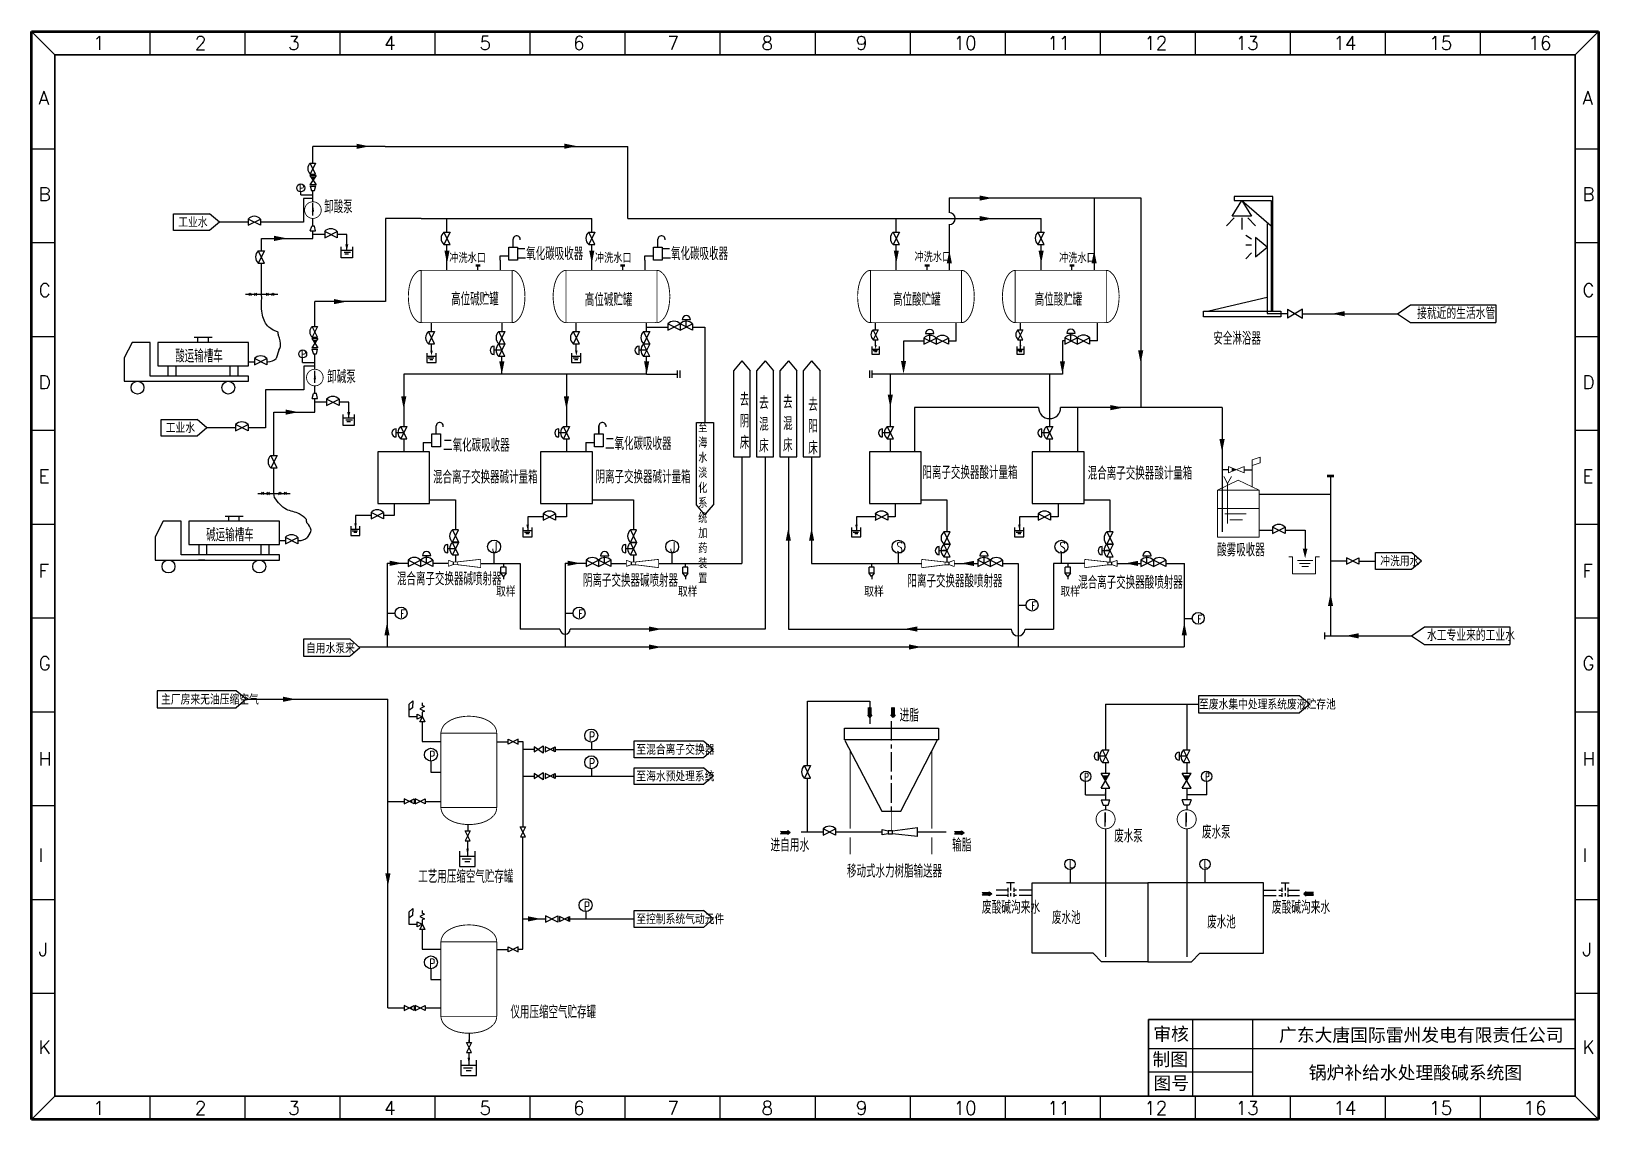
# Model space of a CAD drawing. Header units: millimetres. Extents: x 81 to 687, y 64 to 485.
import ezdxf

# ---------------------------------------------------------------- set-up
doc = ezdxf.new("R2010")
doc.units = ezdxf.units.MM
for name, pattern in [('CENTER', [2, 1.25, -0.25, 0.25, -0.25]), ('DASHED', [6, 5, -1]), ('DIVIDEX2', [2.5, 1, -0.5, 0, -0.5, 0, -0.5]), ('INIT_GESTRICHELT', [0.75, 0.25, -0.25, 0.25])]:
    doc.linetypes.add(name, pattern=pattern)
for name, color, linetype in [('1', 7, 'Continuous'), ('162', 1, 'Continuous'), ('2', 5, 'DASHED'), ('3', 1, 'Continuous'), ('DIM', 3, 'Continuous'), ('PH-48AE', 8, 'INIT_GESTRICHELT'), ('TK', 7, 'Continuous'), ('取样阀', 7, 'Continuous')]:
    doc.layers.add(name, color=color, linetype=linetype)
doc.styles.add('HZ', font='geditxt.shx', dxfattribs={"width": 0.7, "bigfont": 'hztxt1.shx'})
doc.styles.add('HZ3', font='geditxt.shx', dxfattribs={"width": 0.7, "bigfont": 'hztxt1.shx'})
doc.styles.add('HZTXT', font='geditxt.shx', dxfattribs={"bigfont": 'hztxt1.shx'})
doc.styles.get("Standard").update_dxf_attribs({"font": 'txt', "bigfont": 'gbcbig.shx'})
doc.styles.add('样式 1', font='', dxfattribs={"height": 2})
doc.styles.add('样式 2', font='txt.shx', dxfattribs={"height": 2})
doc.styles.get('样式 1').set_extended_font_data('FangSong_GB2312')

msp = doc.modelspace()

# ---------------------------------------------------------------- texts
at = {"color": 7, "linetype": 'ByBlock', "lineweight": -3, "style": '样式 2'}
for s, height, p in [('1', 5.21, (104.74, 477.51)), ('2', 5.21, (144.1, 477.51)), ('3', 5.21, (180.17, 477.51)), ('4', 5.21, (217.23, 477.51)), ('5', 5.21, (254.16, 477.51)), ('6', 5.21, (290.37, 477.51)), ('7', 5.21, (326.86, 477.51)), ('8', 5.21, (363.21, 477.51)), ('9', 5.21, (399.7, 477.51)), ('10', 5.207, (437.49, 477.51)), ('11', 5.207, (473.7, 477.51)), ('12', 5.207, (511.2, 477.51)), ('13', 5.207, (546.54, 477.51)), ('14', 5.207, (584.33, 477.51)), ('15', 5.207, (621.4, 477.51)), ('16', 5.207, (659.76, 477.51)), ('A', 5.21, (83.71, 456.34)), ('A', 5.21, (680.67, 456.34)), ('B', 5.21, (83.71, 419.05)), ('B', 5.21, (680.67, 419.05)), ('C', 5.21, (83.71, 381.92)), ('C', 5.21, (680.67, 381.92)), ('D', 5.21, (83.71, 346.31)), ('D', 5.21, (680.67, 346.31)), ('E', 5.21, (83.71, 310.02)), ('E', 5.21, (680.67, 310.02)), ('F', 5.21, (83.71, 273.4)), ('F', 5.21, (680.67, 273.4)), ('G', 5.21, (83.71, 237.62)), ('G', 5.21, (680.67, 237.62)), ('H', 5.21, (83.71, 200.66)), ('H', 5.21, (680.67, 200.66)), ('I', 5.21, (83.71, 163.37)), ('I', 5.21, (680.67, 163.37)), ('J', 5.21, (83.71, 126.92)), ('J', 5.21, (680.67, 126.92)), ('K', 5.21, (83.71, 89.12)), ('K', 5.21, (680.67, 89.12)), ('1', 5.21, (104.74, 65.62)), ('2', 5.21, (144.1, 65.62)), ('3', 5.21, (180.17, 65.62)), ('4', 5.21, (217.23, 65.62)), ('5', 5.21, (254.16, 65.62)), ('6', 5.21, (290.37, 65.62)), ('7', 5.21, (326.86, 65.62)), ('8', 5.21, (363.21, 65.62)), ('9', 5.21, (399.7, 65.62)), ('10', 5.207, (437.49, 65.62)), ('11', 5.207, (473.7, 65.62)), ('12', 5.207, (511.2, 65.62)), ('13', 5.207, (546.54, 65.62)), ('14', 5.207, (584.33, 65.62)), ('15', 5.207, (621.4, 65.62)), ('16', 5.207, (657.87, 65.62))]:
    msp.add_text(s, height=height, dxfattribs=at).set_placement(p)
at = {"color": 7}
for s, height, style, width, p in [('P', 3.06, 'HZ', 0.7, (184.48, 422.51)), ('工业水', 4, 'HZ', 0.7, (137.69, 408.79)), ('冲洗水口', 3.5, 'HZ3', 0.75, (242.49, 395.11)), ('冲洗水口', 3.5, 'HZ3', 0.75, (298.8, 395.11)), ('冲洗水口', 3.5, 'HZ3', 0.75, (422.39, 395.49)), ('冲洗水口', 3.5, 'HZ3', 0.75, (478.31, 395.1)), ('P', 3.06, 'HZ', 0.7, (185.22, 358.27)), ('工业水', 4, 'HZ', 0.7, (132.85, 329.29)), ('J', 4, 'HZ', 0.7, (259.13, 283.12)), ('冲洗用水', 4, 'HZ', 0.7, (602.49, 277.74)), ('F', 3.06, 'HZ', 0.7, (223.62, 257.83)), ('F', 3.06, 'HZ', 0.7, (292.46, 257.83)), ('F', 3.06, 'HZ', 0.7, (467.61, 260.91)), ('F', 3.06, 'HZ', 0.7, (531.89, 255.81)), ('自用水泵来', 4, 'HZ', 0.7, (187.09, 244.04)), ('主厂房来无油压缩空气', 4, 'HZ', 0.7, (131.05, 224.23)), ('至废水集中处理系统废液贮存池', 4, 'HZ', 0.7, (532.39, 222.33)), ('进脂', 5, 'HZ', 0.6, (416.6, 217.62)), ('至混合离子交换器', 4, 'HZ', 0.7, (314.81, 204.84)), ('至海水预处理系统', 4, 'HZ', 0.7, (314.81, 194.5)), ('P', 3, 'HZ', 0.6, (488.08, 194.7)), ('P', 3, 'HZ', 0.6, (534.77, 194.87)), ('进自用水', 5, 'HZ', 0.6, (366.67, 167.37)), ('输脂', 5, 'HZ', 0.6, (436.92, 167.4)), ('L', 3, 'HZ', 0.6, (482.21, 161.07)), ('L', 3, 'HZ', 0.6, (534.28, 161.07)), ('废酸碱沟来水', 5, 'HZ', 0.6, (448.45, 143.31)), ('废酸碱沟来水', 5, 'HZ', 0.6, (560.58, 143.31)), ('至控制系统气动元件', 4, 'HZ', 0.7, (314.81, 139.28))]:
    msp.add_text(s, height=height, dxfattribs=dict(at, style=style, width=width)).set_placement(p)
at = {"style": 'HZ', "width": 0.7}
for s, p in [('卸酸泵', (194.1, 414.29)), ('二氧化碳吸收器', (268.57, 396.15)), ('二氧化碳吸收器', (324.57, 396.15)), ('高位碱贮罐', (243.22, 378.58)), ('高位碱贮罐', (294.91, 378.33)), ('高位酸贮罐', (414.09, 378.44)), ('高位酸贮罐', (468.83, 378.44)), ('安全淋浴器', (537.95, 363.38)), ('卸碱泵', (195.32, 348.53)), ('二氧化碳吸收器', (240.12, 322.07)), ('二氧化碳吸收器', (302.71, 322.68)), ('混合离子交换器碱计量箱', (236.23, 309.73)), ('阴离子交换器碱计量箱', (299.05, 309.83)), ('阳离子交换器酸计量箱', (425.44, 311.5)), ('混合离子交换器酸计量箱', (489.37, 311.22)), ('酸雾吸收器', (539.43, 281.58)), ('混合离子交换器碱喷射器', (222.25, 270.39)), ('阴离子交换器碱喷射器', (294.19, 269.78)), ('阳离子交换器酸喷射器', (419.65, 269.53)), ('混合离子交换器酸喷射器', (485.68, 268.98)), ('废水泵', (499.61, 170.9)), ('废水泵', (533.57, 172.43)), ('工艺用压缩空气贮存罐', (230.51, 155.22)), ('移动式水力树脂输送器', (396.3, 157.33)), ('废水池', (475.55, 139.34)), ('废水池', (535.56, 137.63)), ('仪用压缩空气贮存罐', (266.17, 102.83))]:
    msp.add_text(s, height=5, dxfattribs=at).set_placement(p)
at = {"char_height": 5, "attachment_point": 1, "style": 'HZ'}
for s, insert in [('{\\C0;去\\P阴\\P床}', (354.82, 344.75)), ('{\\C0;去\\P混\\P床}', (362.31, 343.5)), ('{\\C0;去\\P混\\P床}', (371.56, 343.75)), ('{\\C0;去\\P阳\\P床}', (381.32, 342.75))]:
    msp.add_mtext_dynamic_manual_height_columns(s, width=15.433, gutter_width=12.5, heights=[0], dxfattribs=dict(at, insert=insert))
at = {"color": 1, "insert": (338.77, 333), "char_height": 3.5, "attachment_point": 1}
msp.add_mtext_dynamic_manual_height_columns('{\\C0;至海水淡化系统加药装置}', width=6.5128, gutter_width=12.5, heights=[0], dxfattribs=at)
at = {"color": 0, "char_height": 5.04, "width": 165.8877, "attachment_point": 5, "style": '样式 1'}
for s, insert in [('{\\fFangSong_GB2312|b0|i0|c134|p49;审核}', (521.6, 96.57)), ('广东大唐国际雷州发电有限责任公司', (618.34, 96.13)), ('{\\fFangSong_GB2312|b0|i0|c134|p49;制图}', (521.26, 86.74)), ('锅炉补给水处理酸碱系统图', (616.08, 81.59)), ('{\\fFangSong_GB2312|b0|i0|c134|p49;图号}', (521.68, 77.54))]:
    msp.add_mtext(s, dxfattribs=dict(at, insert=insert))
at = {"layer": '1', "color": 7, "width": 0.7}
for s, height, style, p in [('接就近的生活水管', 4.5, 'HZTXT', (616.72, 373.35)), ('酸运输槽车', 5, 'HZ', (136.53, 356.57)), ('碱运输槽车', 5, 'HZ', (148.5, 287.4)), ('J', 4, 'HZ', (327.97, 283.09)), ('S', 4, 'HZ', (415.49, 283.07)), ('S', 4, 'HZ', (478.49, 283.07)), ('水工专业来的工业水', 4.5, 'HZTXT', (620.54, 248.79))]:
    msp.add_text(s, height=height, dxfattribs=dict(at, style=style)).set_placement(p)
at = {"layer": '3', "color": 7, "style": 'HZ', "width": 0.7}
for p in [(296.6, 210.16), (234.82, 202.67), (296.6, 199.83), (294.61, 144.46), (234.82, 122.37)]:
    msp.add_text('P', height=3.5, dxfattribs=at).set_placement(p)

# ---------------------------------------------------------------- blocks, each defined once
blk = doc.blocks.new('A$C4607793D')
at = {"layer": '1', "color": 3}
blk.add_lwpolyline([(1, 5, 0, 2, 0), (1, 0, 2, 2, 0)], format="xyseb", dxfattribs=at)
blk = doc.blocks.new('A$C797A7938')
blk.add_line((0, 0), (0, 3.17))
blk.add_arc((1.39, 3.01), 1.4, 351.89909, 173.50198)
blk = doc.blocks.new('A$C7AA60DA1')
blk.add_line((2.65, 7.67), (2.65, 6.73))
blk.add_lwpolyline([(2.65, 7.67, 0, 0, 0), (2.65, 6.32, 0.945, 0, 0), (2.65, 3.87, 0, 0, 0)], format="xyseb")
at = {"layer": '取样阀'}
for p, q in [((1.65, 9.01), (1.65, 11.38)), ((3.62, 11.37), (1.65, 11.37)), ((2.64, 7.67), (1.65, 9.02)), ((3.62, 9.02), (1.65, 9.02)), ((3.62, 9.02), (2.64, 7.67)), ((3.62, 9.01), (3.62, 11.38))]:
    blk.add_line(p, q, dxfattribs=at)
at = {"layer": 'TK', "style": 'HZ', "width": 0.7}
blk.add_text('取样', height=4, dxfattribs=at).set_placement((-0.22, -0.09))
blk = doc.blocks.new('JT')
for p, q in [((-2.5, -2.5), (0, 0)), ((0, 0), (2.5, -2.5)), ((-1.5, -2.5), (-2.5, -2.5)), ((-1.5, -2.5), (-1.5, -2.5)), ((-1.5, -9.5), (-1.5, -2.5)), ((-1.5, -2.5), (1.5, -2.5)), ((0, -8), (-1.5, -9.5)), ((1.5, -9.5), (0, -8)), ((2.5, -2.5), (1.5, -2.5)), ((1.5, -2.5), (1.5, -9.5))]:
    blk.add_line(p, q)
for points in [[(0, 0), (-2.5, -2.5), (2.5, -2.5)], [(-1.5, -2.5), (1.5, -2.5), (0, -6)], [(-1.5, -9.5), (-1.5, -2.5), (1.5, -2.5), (1.5, -9.5)], [(0, -8), (-1.5, -8), (-1.5, -9.5)], [(0, -6), (-0.9, -8), (0.9, -8)], [(0, -8), (1.5, -9.5), (1.5, -8)]]:
    blk.add_solid(points)

# ---------------------------------------------------------------- hatches: boundary and pattern name
for points in [[(496.28, 194.84), (496.28, 194.84), (497.33, 196.63), (495.23, 196.63)], [(527.63, 194.84), (527.63, 194.84), (528.68, 196.63), (526.58, 196.63)]]:
    msp.add_hatch(color=7).paths.add_polyline_path(points)

# ---------------------------------------------------------------- linework, layer by layer
at = {"color": 7, "linetype": 'ByBlock', "lineweight": 50}
for p, q in [((80.89, 484.64), (686.92, 484.64)), ((80.89, 63.69), (80.89, 484.64)), ((686.92, 484.64), (686.92, 63.69)), ((686.92, 63.69), (80.89, 63.69))]:
    msp.add_line(p, q, dxfattribs=at)
at = {"color": 7, "linetype": 'ByBlock', "lineweight": -3}
for p, q in [((89.96, 475.57), (80.89, 484.64)), ((126.71, 484.64), (126.71, 475.57)), ((163.45, 484.64), (163.45, 475.57)), ((200.19, 484.64), (200.19, 475.57)), ((236.94, 484.64), (236.94, 475.57)), ((273.68, 484.64), (273.68, 475.57)), ((310.42, 484.64), (310.42, 475.57)), ((347.16, 484.64), (347.16, 475.57)), ((383.91, 484.64), (383.91, 475.57)), ((420.65, 484.64), (420.65, 475.57)), ((457.39, 484.64), (457.39, 475.57)), ((494.14, 484.64), (494.14, 475.57)), ((530.88, 484.64), (530.88, 475.57)), ((567.68, 484.64), (567.68, 475.57)), ((604.42, 484.64), (604.42, 475.57)), ((641.17, 484.64), (641.17, 475.57)), ((677.85, 475.57), (686.92, 484.64)), ((89.96, 439.08), (80.89, 439.08)), ((686.92, 439.08), (677.85, 439.08)), ((686.92, 439.08), (677.85, 439.08)), ((89.96, 402.79), (80.89, 402.79)), ((686.92, 402.79), (677.85, 402.79)), ((89.96, 366.5), (80.89, 366.5)), ((686.92, 366.5), (677.85, 366.5)), ((89.96, 330.21), (80.89, 330.21)), ((686.92, 330.21), (677.85, 330.21)), ((89.96, 293.92), (80.89, 293.92)), ((686.92, 293.92), (677.85, 293.92)), ((89.96, 257.63), (80.89, 257.63)), ((686.92, 257.63), (677.85, 257.63)), ((89.96, 221.35), (80.89, 221.35)), ((686.92, 221.35), (677.85, 221.35)), ((89.96, 185.06), (80.89, 185.06)), ((686.92, 185.06), (677.85, 185.06)), ((89.96, 148.77), (80.89, 148.77)), ((686.92, 148.77), (677.85, 148.77)), ((89.96, 112.48), (80.89, 112.48)), ((686.92, 112.48), (677.85, 112.48)), ((89.96, 72.76), (80.89, 63.69)), ((126.71, 72.76), (126.71, 63.69)), ((126.71, 72.76), (126.71, 63.69)), ((163.45, 72.76), (163.45, 63.69)), ((200.19, 72.76), (200.19, 63.69)), ((236.94, 72.76), (236.94, 63.69)), ((273.68, 72.76), (273.68, 63.69)), ((310.42, 72.76), (310.42, 63.69)), ((347.16, 72.76), (347.16, 63.69)), ((383.91, 72.76), (383.91, 63.69)), ((420.65, 72.76), (420.65, 63.69)), ((457.39, 72.76), (457.39, 63.69)), ((494.14, 72.76), (494.14, 63.69)), ((530.88, 72.76), (530.88, 63.69)), ((530.88, 72.76), (530.88, 63.69)), ((567.62, 72.76), (567.62, 63.69)), ((567.68, 72.76), (567.68, 63.69)), ((604.36, 72.76), (604.36, 63.69)), ((604.42, 72.76), (604.42, 63.69)), ((641.11, 72.76), (641.11, 63.69)), ((641.17, 72.76), (641.17, 63.69)), ((677.85, 72.76), (686.92, 63.69))]:
    msp.add_line(p, q, dxfattribs=at)
at = {"color": 7, "linetype": 'ByBlock', "lineweight": 30}
for p, q in [((89.96, 475.57), (677.85, 475.57)), ((89.96, 72.76), (89.96, 475.57)), ((677.85, 475.57), (677.85, 72.76)), ((677.85, 102.47), (512.87, 102.47)), ((677.85, 72.76), (89.96, 72.76))]:
    msp.add_line(p, q, dxfattribs=at)
at = {"color": 7}
for p, q in [((190.82, 433.64), (188.72, 429.44)), ((190.82, 429.44), (188.72, 433.64)), ((188.72, 433.64), (190.82, 433.64)), ((188.63, 424.81), (190.73, 424.81)), ((188.67, 424.83), (189.21, 422.94)), ((188.72, 429.44), (190.82, 429.44)), ((188.72, 429.44), (190.82, 429.44)), ((190.73, 424.83), (190.3, 422.94)), ((185.05, 421.47), (185.05, 422.58)), ((190.33, 422.94), (189.21, 422.94)), ((189.77, 413.42), (189.77, 418.17)), ((135.87, 414.08), (149.8, 414.08)), ((153.63, 410.82), (149.8, 414.08)), ((149.79, 407.55), (135.87, 407.55)), ((153.63, 410.82), (149.79, 407.55)), ((164.72, 409.62), (169.52, 412.02)), ((169.52, 409.62), (164.72, 412.02)), ((164.72, 412.02), (164.72, 409.62)), ((169.51, 412.02), (169.51, 409.62)), ((188.76, 407.48), (189.3, 409.35)), ((188.76, 407.48), (190.81, 407.48)), ((190.39, 409.35), (189.3, 409.35)), ((190.81, 407.48), (190.39, 409.35)), ((194.32, 404.81), (199.12, 407.21)), ((199.12, 404.81), (194.32, 407.21)), ((194.32, 407.21), (194.32, 404.81)), ((199.12, 407.21), (199.12, 404.81)), ((242.8, 407), (240.4, 402.2)), ((242.8, 402.2), (240.4, 407)), ((240.4, 407), (242.8, 407)), ((298.8, 407), (296.4, 402.2)), ((298.8, 402.2), (296.4, 407)), ((296.4, 407), (298.8, 407)), ((416.53, 402.2), (414.13, 407)), ((416.53, 407), (414.13, 402.2)), ((414.13, 407), (416.53, 407)), ((472.53, 402.2), (470.13, 407)), ((472.53, 407), (470.13, 402.2)), ((470.13, 407), (472.53, 407)), ((200.71, 396.99), (200.71, 401.31)), ((202.88, 402.14), (202.88, 406.01)), ((205.03, 401.31), (205.03, 396.99)), ((240.4, 402.21), (242.8, 402.21)), ((265.5, 401.13), (268.85, 401.13)), ((265.5, 397.86), (265.5, 401.13)), ((265.5, 396.19), (265.5, 401.13)), ((267.17, 401.13), (267.17, 404.3)), ((268.85, 401.13), (268.85, 396.19)), ((296.4, 402.21), (298.8, 402.21)), ((321.5, 401.13), (324.85, 401.13)), ((321.5, 397.87), (321.5, 401.13)), ((321.5, 396.19), (321.5, 401.13)), ((323.17, 401.13), (323.17, 404.3)), ((323.17, 401.13), (323.17, 404.3)), ((324.85, 401.13), (324.85, 396.19)), ((414.13, 402.21), (416.53, 402.21)), ((470.13, 402.21), (472.53, 402.21)), ((171.05, 399.78), (168.65, 394.98)), ((171.05, 394.98), (168.65, 399.78)), ((168.65, 399.77), (171.05, 399.77)), ((168.65, 394.98), (171.05, 394.98)), ((205.03, 399.87), (200.71, 399.87)), ((205.03, 396.99), (200.71, 396.99)), ((204.31, 399.15), (201.79, 399.15)), ((203.59, 398.43), (202.15, 398.43)), ((252.71, 394.33), (254.4, 394.33)), ((252.71, 393.98), (254.4, 393.98)), ((253.56, 392.21), (253.56, 393.98)), ((262.11, 397.86), (265.5, 397.86)), ((262.11, 396.09), (262.11, 397.86)), ((262.11, 396.09), (262.11, 392.31)), ((268.85, 396.19), (265.5, 396.19)), ((308.71, 394.33), (310.4, 394.33)), ((308.71, 393.98), (310.4, 393.98)), ((309.56, 392.21), (309.56, 393.98)), ((318.11, 397.87), (321.5, 397.87)), ((318.11, 396.09), (318.11, 397.87)), ((318.11, 396.09), (318.11, 392.31)), ((324.85, 396.19), (321.5, 396.19)), ((426.44, 394.33), (428.13, 394.33)), ((426.44, 393.98), (428.13, 393.98)), ((427.28, 392.21), (427.28, 393.98)), ((482.44, 394.33), (484.13, 394.33)), ((482.44, 393.98), (484.13, 393.98)), ((483.28, 392.21), (483.28, 393.98)), ((163.66, 382.96), (176.15, 382.96)), ((164.98, 382.54), (165.95, 383.36)), ((165.04, 383.36), (165.96, 382.54)), ((167.1, 382.54), (168.07, 383.36)), ((167.15, 383.36), (168.07, 382.54)), ((171.66, 382.54), (172.63, 383.36)), ((171.72, 383.36), (172.64, 382.54)), ((173.78, 382.54), (174.75, 383.36)), ((173.83, 383.36), (174.75, 382.54)), ((191.56, 366.31), (189.46, 370.5)), ((191.56, 370.5), (189.46, 366.31)), ((189.46, 370.5), (191.56, 370.5)), ((331.75, 369.07), (326.95, 371.47)), ((326.95, 369.07), (331.75, 371.47)), ((326.95, 371.47), (326.95, 369.07)), ((331.75, 371.47), (331.75, 369.07)), ((336.55, 369.07), (331.75, 371.47)), ((331.75, 369.07), (336.55, 371.47)), ((332.55, 373.14), (335.75, 373.14)), ((334.15, 370.27), (334.15, 373.14)), ((336.55, 371.47), (336.55, 369.07)), ((407.34, 369.21), (407.34, 372)), ((463.34, 369.21), (463.34, 372)), ((189.46, 366.31), (191.56, 366.31)), ((189.46, 366.31), (191.56, 366.31)), ((234.43, 368.53), (236.83, 368.53)), ((236.83, 368.53), (234.43, 363.73)), ((236.83, 363.73), (234.43, 368.53)), ((234.43, 363.74), (236.83, 363.74)), ((235.61, 361.07), (235.61, 363.71)), ((261.63, 368.53), (264.03, 368.53)), ((264.03, 368.53), (261.63, 363.73)), ((264.03, 363.73), (261.63, 368.53)), ((261.63, 363.74), (264.03, 363.74)), ((264.03, 363.73), (261.63, 358.93)), ((264.03, 358.93), (261.63, 363.73)), ((290.43, 368.53), (292.83, 368.53)), ((292.83, 363.73), (290.43, 368.53)), ((292.83, 368.53), (290.43, 363.73)), ((290.43, 363.74), (292.83, 363.74)), ((291.61, 361.07), (291.61, 363.71)), ((317.63, 368.53), (320.03, 368.53)), ((320.03, 368.53), (317.63, 363.73)), ((320.03, 363.73), (317.63, 368.53)), ((317.63, 363.74), (320.03, 363.74)), ((320.03, 363.73), (317.63, 358.93)), ((320.03, 358.93), (317.63, 363.73)), ((408.31, 365.37), (406.39, 369.21)), ((408.31, 369.21), (406.39, 365.37)), ((406.39, 369.21), (408.31, 369.21)), ((406.39, 365.38), (408.31, 365.38)), ((407.34, 363.24), (407.34, 365.36)), ((425.94, 363.59), (430.74, 365.99)), ((430.74, 363.59), (425.94, 365.99)), ((425.94, 365.99), (425.94, 363.59)), ((426.68, 367.75), (429.88, 367.75)), ((428.28, 364.88), (428.28, 367.75)), ((430.74, 365.99), (430.74, 363.59)), ((430.74, 363.59), (435.54, 365.99)), ((435.54, 363.59), (430.74, 365.99)), ((435.54, 365.99), (435.54, 363.59)), ((462.39, 369.21), (464.31, 369.21)), ((464.31, 369.21), (462.39, 365.37)), ((464.31, 365.37), (462.39, 369.21)), ((462.39, 365.38), (464.31, 365.38)), ((463.34, 363.24), (463.34, 365.36)), ((480.51, 363.69), (485.31, 366.09)), ((485.31, 363.69), (480.51, 366.09)), ((480.52, 366.09), (480.52, 363.69)), ((481.26, 367.85), (484.46, 367.85)), ((482.86, 364.99), (482.86, 367.85)), ((485.31, 363.69), (490.11, 366.09)), ((490.11, 363.69), (485.31, 366.09)), ((485.32, 366.09), (485.32, 363.69)), ((490.11, 366.09), (490.11, 363.69)), ((167.14, 355.65), (171.94, 358.05)), ((171.94, 355.65), (167.14, 358.05)), ((167.14, 358.05), (167.14, 355.65)), ((171.94, 358.05), (171.94, 355.65)), ((185.79, 356.6), (185.79, 358.34)), ((189.37, 361.68), (191.47, 361.68)), ((189.41, 361.69), (189.95, 359.8)), ((191.07, 359.8), (189.95, 359.8)), ((191.47, 361.69), (191.04, 359.8)), ((233.76, 360.15), (233.76, 356.55)), ((233.76, 358.95), (237.36, 358.95)), ((234.36, 358.35), (236.46, 358.35)), ((234.96, 357.75), (236.16, 357.75)), ((237.36, 356.55), (237.36, 360.15)), ((259.86, 359.67), (259.86, 362.87)), ((262.73, 361.27), (259.86, 361.27)), ((261.63, 358.94), (264.03, 358.94)), ((289.76, 360.15), (289.76, 356.55)), ((289.76, 358.95), (293.36, 358.95)), ((290.36, 358.35), (292.46, 358.35)), ((290.96, 357.75), (292.16, 357.75)), ((293.36, 356.55), (293.36, 360.15)), ((315.86, 359.67), (315.86, 362.87)), ((318.73, 361.27), (315.86, 361.27)), ((317.63, 358.94), (320.03, 358.94)), ((405.91, 362.69), (405.91, 359.81)), ((405.91, 361.73), (408.79, 361.73)), ((405.91, 359.81), (408.79, 359.81)), ((406.39, 361.25), (408.07, 361.25)), ((406.87, 360.77), (407.83, 360.77)), ((408.79, 359.81), (408.79, 362.69)), ((461.91, 362.69), (461.91, 359.81)), ((461.91, 361.73), (464.79, 361.73)), ((462.39, 361.25), (464.07, 361.25)), ((464.79, 359.81), (464.79, 362.69)), ((190.51, 348.64), (190.51, 353.39)), ((233.76, 356.55), (237.36, 356.55)), ((289.76, 356.55), (293.36, 356.55)), ((355.6, 357.22), (352.35, 353.39)), ((352.35, 353.39), (352.35, 320.01)), ((355.6, 357.22), (358.86, 353.39)), ((358.87, 320.01), (358.87, 353.37)), ((364.6, 357.22), (361.35, 353.39)), ((361.35, 353.39), (361.35, 320.01)), ((364.6, 357.22), (367.86, 353.39)), ((367.87, 320.01), (367.87, 353.37)), ((373.6, 357.22), (370.35, 353.39)), ((370.35, 353.39), (370.35, 320.01)), ((373.6, 357.22), (376.86, 353.39)), ((376.87, 320.01), (376.87, 353.37)), ((382.6, 357.22), (379.35, 353.39)), ((379.35, 353.39), (379.35, 320.01)), ((382.6, 357.22), (385.86, 353.39)), ((385.87, 320.01), (385.87, 353.37)), ((189.46, 342.69), (191.56, 342.69)), ((189.5, 342.68), (190.04, 344.57)), ((191.16, 344.57), (190.04, 344.57)), ((191.56, 342.68), (191.13, 344.57)), ((195.07, 339.96), (199.87, 342.36)), ((199.87, 339.96), (195.07, 342.36)), ((195.07, 342.36), (195.07, 339.96)), ((199.86, 342.36), (199.86, 339.96)), ((203.63, 337.29), (203.63, 341.16)), ((131.03, 334.57), (144.96, 334.57)), ((148.79, 331.31), (144.96, 334.57)), ((201.45, 332.14), (201.45, 336.46)), ((205.77, 335.02), (201.45, 335.02)), ((205.05, 334.3), (202.53, 334.3)), ((204.33, 333.58), (202.89, 333.58)), ((205.77, 336.46), (205.77, 332.14)), ((338.11, 301.52), (338.11, 333.32)), ((338.11, 333.32), (344.64, 333.32)), ((344.64, 333.32), (344.64, 301.53)), ((144.95, 328.05), (131.03, 328.05)), ((148.79, 331.31), (144.95, 328.05)), ((159.88, 332.51), (159.88, 330.11)), ((164.68, 330.11), (159.88, 332.51)), ((159.88, 330.11), (164.68, 332.51)), ((164.67, 332.51), (164.67, 330.11)), ((205.77, 332.14), (201.45, 332.14)), ((221.94, 327.74), (221.94, 330.94)), ((224.8, 329.34), (221.94, 329.34)), ((223.7, 331.8), (226.1, 331.8)), ((226.1, 331.8), (223.7, 327)), ((226.1, 327), (223.7, 331.8)), ((235.73, 323.99), (235.73, 328.92)), ((235.73, 325.66), (235.73, 328.92)), ((235.73, 328.92), (239.08, 328.92)), ((237.41, 328.92), (237.41, 332.09)), ((239.08, 328.92), (239.08, 323.99)), ((284.85, 327.74), (284.85, 330.94)), ((287.72, 329.34), (284.85, 329.34)), ((289.01, 327), (286.61, 331.8)), ((289.01, 331.8), (286.61, 327)), ((286.61, 331.8), (289.01, 331.8)), ((298.65, 323.99), (298.65, 328.92)), ((298.65, 325.66), (298.65, 328.92)), ((298.65, 328.92), (302, 328.92)), ((300.32, 328.92), (300.32, 332.09)), ((302, 328.92), (302, 323.99)), ((410.06, 327.74), (410.06, 330.94)), ((412.92, 329.34), (410.06, 329.34)), ((414.22, 327), (411.82, 331.8)), ((414.22, 331.8), (411.82, 327)), ((411.82, 331.8), (414.22, 331.8)), ((471.66, 327.74), (471.66, 330.94)), ((474.52, 329.34), (471.66, 329.34)), ((473.42, 331.8), (475.82, 331.8)), ((475.82, 331.8), (473.42, 327)), ((475.82, 327), (473.42, 331.8)), ((223.7, 327.01), (226.1, 327.01)), ((232.35, 325.66), (235.73, 325.66)), ((232.35, 325.66), (232.35, 322.01)), ((239.08, 323.99), (235.73, 323.99)), ((286.61, 327.01), (289.01, 327.01)), ((295.26, 325.66), (295.26, 322.01)), ((295.26, 325.66), (298.65, 325.66)), ((302, 323.99), (298.65, 323.99)), ((411.82, 327.01), (414.22, 327.01)), ((473.42, 327.01), (475.82, 327.01)), ((175.91, 320.62), (173.51, 315.82)), ((175.91, 315.82), (173.51, 320.62)), ((173.51, 320.61), (175.91, 320.61)), ((173.51, 315.82), (175.91, 315.82)), ((352.35, 320.01), (358.87, 320.01)), ((361.35, 320.01), (367.87, 320.01)), ((370.35, 320.01), (376.87, 320.01)), ((379.35, 320.01), (385.87, 320.01)), ((543.83, 315.1), (541.31, 315.1)), ((549.81, 315.1), (553, 315.1)), ((168.52, 305.94), (181, 305.94)), ((169.84, 305.52), (170.81, 306.34)), ((169.89, 306.34), (170.81, 305.52)), ((171.95, 305.52), (172.92, 306.34)), ((172, 306.34), (172.92, 305.52)), ((176.52, 305.52), (177.49, 306.34)), ((176.57, 306.34), (177.49, 305.52)), ((178.63, 305.52), (179.6, 306.34)), ((178.69, 306.34), (179.61, 305.52)), ((212.23, 296.12), (217.03, 298.52)), ((217.03, 296.12), (212.23, 298.52)), ((212.24, 298.52), (212.24, 296.12)), ((217.03, 298.52), (217.03, 296.12)), ((278.81, 298), (278.81, 295.6)), ((283.61, 295.6), (278.81, 298)), ((278.81, 295.6), (283.61, 298)), ((283.61, 298), (283.61, 295.6)), ((341.37, 297.69), (338.11, 301.52)), ((341.37, 297.69), (344.63, 301.52)), ((412.03, 295.6), (407.23, 298)), ((407.23, 295.6), (412.03, 298)), ((407.24, 298), (407.24, 295.6)), ((412.03, 298), (412.03, 295.6)), ((475.03, 295.6), (470.23, 298)), ((470.23, 295.6), (475.03, 298)), ((470.24, 298), (470.24, 295.6)), ((475.03, 298), (475.03, 295.6)), ((204.37, 293.29), (204.37, 289.69)), ((204.37, 292.09), (207.97, 292.09)), ((204.97, 291.49), (207.07, 291.49)), ((207.97, 289.69), (207.97, 293.29)), ((243.7, 287.02), (246.1, 291.82)), ((243.7, 291.82), (246.1, 287.02)), ((246.1, 291.81), (243.7, 291.81)), ((270.95, 292.77), (270.95, 289.17)), ((270.95, 291.57), (274.55, 291.57)), ((271.55, 290.97), (273.65, 290.97)), ((274.55, 289.17), (274.55, 292.77)), ((312.54, 291.79), (314.94, 286.99)), ((312.54, 286.99), (314.94, 291.79)), ((314.94, 291.78), (312.54, 291.78)), ((398.08, 292.77), (398.08, 289.17)), ((398.08, 291.57), (401.68, 291.57)), ((398.68, 290.97), (400.78, 290.97)), ((401.68, 289.17), (401.68, 292.77)), ((436.15, 291.05), (433.75, 291.05)), ((433.75, 291.05), (436.15, 286.25)), ((433.75, 286.25), (436.15, 291.05)), ((461.08, 292.77), (461.08, 289.17)), ((461.08, 291.57), (464.68, 291.57)), ((461.68, 290.97), (463.78, 290.97)), ((464.68, 289.17), (464.68, 292.77)), ((496.75, 286.25), (499.15, 291.05)), ((496.75, 291.05), (499.15, 286.25)), ((499.15, 291.04), (496.75, 291.04)), ((565.65, 290.44), (560.85, 292.84)), ((560.85, 290.44), (565.65, 292.84)), ((560.85, 292.84), (560.85, 290.44)), ((565.65, 292.84), (565.65, 290.44)), ((179.12, 288.88), (179.12, 286.48)), ((183.92, 286.48), (179.12, 288.88)), ((179.12, 286.48), (183.92, 288.88)), ((183.91, 288.88), (183.91, 286.48)), ((204.37, 289.69), (207.97, 289.69)), ((205.57, 290.89), (206.77, 290.89)), ((241.94, 282.93), (241.94, 286.13)), ((246.1, 287.02), (243.7, 287.02)), ((246.1, 287.02), (243.7, 287.02)), ((246.1, 286.99), (243.7, 282.19)), ((246.1, 282.19), (243.7, 286.99)), ((243.7, 286.99), (246.1, 286.99)), ((270.95, 289.17), (274.55, 289.17)), ((272.15, 290.37), (273.35, 290.37)), ((310.78, 282.9), (310.78, 286.1)), ((314.94, 286.99), (312.54, 286.99)), ((314.94, 286.99), (312.54, 286.99)), ((312.54, 286.97), (314.94, 286.97)), ((314.94, 282.16), (312.54, 286.96)), ((314.94, 286.96), (312.54, 282.16)), ((312.54, 286.96), (314.94, 286.96)), ((398.08, 289.17), (401.68, 289.17)), ((399.28, 290.37), (400.48, 290.37)), ((431.98, 282.17), (431.98, 285.37)), ((436.14, 286.24), (433.74, 281.44)), ((436.14, 281.44), (433.74, 286.24)), ((433.74, 286.24), (436.14, 286.24)), ((436.15, 286.25), (433.75, 286.25)), ((436.15, 286.25), (433.75, 286.25)), ((461.08, 289.17), (464.68, 289.17)), ((462.28, 290.37), (463.48, 290.37)), ((494.98, 282.17), (494.98, 285.37)), ((499.14, 286.24), (496.74, 281.44)), ((499.14, 281.44), (496.74, 286.24)), ((496.74, 286.24), (499.14, 286.24)), ((499.15, 286.25), (496.75, 286.25)), ((499.15, 286.25), (496.75, 286.25)), ((226.58, 277.69), (231.38, 280.09)), ((231.38, 277.69), (226.58, 280.09)), ((226.58, 280.09), (226.58, 277.69)), ((231.37, 277.69), (236.17, 280.09)), ((236.17, 277.69), (231.37, 280.09)), ((231.38, 280.09), (231.38, 277.69)), ((231.38, 280.09), (231.38, 277.69)), ((232.11, 281.85), (235.31, 281.85)), ((233.71, 278.98), (233.71, 281.85)), ((236.17, 280.09), (236.17, 277.69)), ((244.8, 284.53), (241.94, 284.53)), ((243.7, 282.2), (246.1, 282.2)), ((244.1, 278.41), (244.1, 279.36)), ((259.83, 278.84), (259.83, 282.84)), ((263.45, 278.84), (263.45, 277.44)), ((295.42, 277.66), (300.22, 280.06)), ((300.22, 277.66), (295.42, 280.06)), ((295.43, 280.06), (295.43, 277.66)), ((300.21, 277.66), (305.01, 280.06)), ((305.01, 277.66), (300.21, 280.06)), ((300.22, 280.06), (300.22, 277.66)), ((300.22, 280.06), (300.22, 277.66)), ((300.95, 281.82), (304.15, 281.82)), ((302.55, 278.95), (302.55, 281.82)), ((305.01, 280.06), (305.01, 277.66)), ((313.64, 284.5), (310.78, 284.5)), ((312.54, 282.17), (314.94, 282.17)), ((312.94, 278.39), (312.94, 279.33)), ((333.76, 278.81), (333.76, 277.41)), ((405.8, 278.84), (405.8, 277.44)), ((434.85, 283.77), (431.98, 283.77)), ((433.74, 281.44), (436.14, 281.44)), ((435.74, 278.36), (435.74, 279.31)), ((446.81, 277.64), (451.61, 280.04)), ((451.61, 277.64), (446.81, 280.04)), ((446.82, 280.04), (446.82, 277.64)), ((447.68, 281.8), (450.88, 281.8)), ((449.28, 278.93), (449.28, 281.8)), ((451.6, 277.64), (456.4, 280.04)), ((456.4, 277.64), (451.6, 280.04)), ((451.61, 280.04), (451.61, 277.64)), ((451.61, 280.04), (451.61, 277.64)), ((456.4, 280.04), (456.4, 277.64)), ((481.67, 278.84), (481.67, 277.44)), ((497.85, 283.77), (494.98, 283.77)), ((496.74, 281.44), (499.14, 281.44)), ((498.74, 278.36), (498.74, 279.31)), ((514.74, 277.64), (509.94, 280.04)), ((509.94, 277.64), (514.74, 280.04)), ((509.95, 280.04), (509.95, 277.64)), ((510.68, 281.8), (513.88, 281.8)), ((512.28, 278.93), (512.28, 281.8)), ((519.54, 277.64), (514.74, 280.04)), ((514.74, 277.64), (519.54, 280.04)), ((514.74, 280.04), (514.74, 277.64)), ((514.74, 280.04), (514.74, 277.64)), ((519.54, 280.04), (519.54, 277.64)), ((589.42, 280.97), (589.42, 278.57)), ((594.22, 278.57), (589.42, 280.97)), ((589.42, 278.57), (594.22, 280.97)), ((594.21, 280.97), (594.21, 278.57)), ((600.67, 283.03), (614.6, 283.03)), ((618.43, 279.77), (614.58, 276.5)), ((618.43, 279.77), (614.6, 283.03)), ((614.58, 276.5), (600.67, 276.5)), ((462.43, 262.68), (465.54, 262.68)), ((218.43, 259.6), (221.55, 259.6)), ((287.28, 259.6), (290.39, 259.6)), ((526.7, 257.57), (529.81, 257.57)), ((204.12, 249.5), (186.16, 249.5)), ((186.16, 249.5), (186.16, 242.97)), ((207.95, 246.24), (204.12, 249.5)), ((186.16, 242.97), (204.1, 242.97)), ((207.95, 246.24), (204.12, 242.98)), ((160.09, 229.55), (129.59, 229.55)), ((129.59, 229.55), (129.59, 223.03)), ((163.92, 226.3), (160.09, 229.55)), ((163.92, 226.3), (160.09, 223.04)), ((226.8, 224.3), (228.44, 225.64)), ((226.8, 224.3), (226.8, 219.62)), ((228.44, 225.64), (228.3, 222.99)), ((232.03, 224.88), (232.03, 223.89)), ((496.28, 224.35), (532.16, 224.35)), ((496.28, 224.35), (496.28, 206.69)), ((527.63, 224.35), (527.63, 206.69)), ((532.16, 227.61), (532.16, 221.09)), ((571.29, 227.61), (532.16, 227.61)), ((575.23, 224.45), (571.28, 221.09)), ((575.23, 224.27), (571.29, 227.61)), ((129.59, 223.03), (160.08, 223.03)), ((228.3, 222.99), (226.8, 221.93)), ((226.8, 219.62), (230.1, 219.62)), ((230.1, 218.59), (230.1, 220.51)), ((230.1, 220.51), (232.02, 219.55)), ((232.02, 219.55), (230.1, 218.59)), ((232.92, 223.51), (231.05, 222.55)), ((231.05, 222.55), (232.96, 221.72)), ((231.12, 217.58), (232.08, 219.5)), ((232.96, 221.72), (232.03, 221.28)), ((232.03, 221.28), (232.03, 219.4)), ((232.08, 219.5), (233.04, 217.58)), ((532.16, 221.09), (571.28, 221.09)), ((233.04, 217.58), (231.12, 217.58)), ((232.03, 217.58), (232.03, 209.93)), ((395.36, 215.13), (431.66, 215.13)), ((395.36, 210.61), (395.36, 215.13)), ((431.66, 215.13), (431.66, 210.61)), ((232.03, 209.93), (239.24, 209.93)), ((269.08, 210.89), (265.24, 208.97)), ((265.24, 210.89), (269.08, 208.97)), ((265.24, 208.97), (265.24, 210.89)), ((269.08, 208.97), (269.08, 210.89)), ((275.35, 207.92), (275.35, 206)), ((279.55, 207.86), (279.55, 205.94)), ((283.39, 205.94), (279.55, 207.86)), ((279.55, 205.94), (283.39, 207.86)), ((283.39, 207.86), (283.39, 205.94)), ((313.95, 210.16), (340.72, 210.16)), ((313.95, 203.64), (313.95, 210.16)), ((344.56, 206.9), (340.73, 210.15)), ((344.56, 206.9), (340.73, 203.64)), ((431.66, 210.61), (395.36, 210.61)), ((395.47, 210.35), (409.7, 183.02)), ((417.11, 183.02), (431.28, 210.61)), ((495.08, 206.69), (497.48, 206.69)), ((495.08, 206.69), (497.48, 206.69)), ((497.48, 201.89), (495.08, 206.69)), ((497.48, 206.69), (495.08, 201.89)), ((496.28, 208.58), (496.28, 206.69)), ((526.43, 206.69), (528.83, 206.69)), ((526.43, 206.69), (528.83, 206.69)), ((528.83, 201.89), (526.43, 206.69)), ((528.83, 206.69), (526.43, 201.89)), ((527.63, 208.58), (527.63, 206.69)), ((340.73, 203.64), (313.95, 203.64)), ((379.8, 200.63), (382.2, 200.63)), ((382.2, 195.83), (379.8, 200.63)), ((382.2, 200.63), (379.8, 195.83)), ((493.41, 205.89), (493.41, 202.69)), ((496.28, 204.29), (493.41, 204.29)), ((495.08, 201.89), (497.48, 201.89)), ((496.28, 201.89), (496.28, 197.72)), ((524.77, 205.89), (524.77, 202.69)), ((527.63, 204.29), (524.77, 204.29)), ((526.43, 201.89), (528.83, 201.89)), ((527.63, 201.89), (527.63, 197.72)), ((275.35, 197.58), (275.35, 195.66)), ((279.55, 197.53), (279.55, 195.61)), ((283.39, 195.61), (279.55, 197.53)), ((279.55, 195.61), (283.39, 197.53)), ((283.39, 197.53), (283.39, 195.61)), ((313.95, 199.83), (340.72, 199.83)), ((313.95, 193.3), (313.95, 199.83)), ((344.56, 196.56), (340.73, 199.82)), ((344.56, 196.56), (340.73, 193.3)), ((488.53, 189.33), (488.53, 194.47)), ((535.38, 189.33), (535.38, 194.47)), ((340.73, 193.3), (313.95, 193.3)), ((488.53, 189.33), (496.28, 189.33)), ((496.28, 191.96), (496.28, 187.35)), ((527.63, 191.96), (527.63, 187.35)), ((535.38, 189.33), (527.63, 189.33)), ((224.99, 187.74), (224.99, 185.79)), ((228.86, 185.81), (224.99, 187.74)), ((224.99, 185.79), (228.86, 187.73)), ((228.86, 187.73), (228.86, 185.81)), ((229.32, 187.74), (229.32, 185.79)), ((233.19, 185.81), (229.32, 187.74)), ((229.32, 185.79), (233.19, 187.73)), ((233.19, 187.73), (233.19, 185.81)), ((409.7, 183.02), (417.11, 183.02)), ((494.59, 187.35), (495.35, 185.32)), ((495.35, 185.32), (497.21, 185.32)), ((496.1, 177.08, -1.55), (496.1, 182.51, -1.55)), ((496.28, 185.32), (496.28, 183.54)), ((497.21, 185.32), (497.97, 187.35)), ((526.7, 185.32), (525.94, 187.35)), ((528.56, 185.32), (526.7, 185.32)), ((527.45, 177.08, -1.55), (527.45, 182.51, -1.55)), ((527.63, 185.32), (527.63, 183.54)), ((529.32, 187.35), (528.56, 185.32)), ((249.62, 177.84), (249.62, 175.37)), ((271.98, 173.08), (269.96, 176.98)), ((269.96, 176.98), (271.94, 176.98)), ((271.94, 176.98), (269.99, 173.08)), ((391.88, 173.73), (387.08, 176.13)), ((387.08, 173.73), (391.88, 176.13)), ((391.88, 176.13), (391.88, 173.73)), ((409.83, 173.85), (409.83, 175.95)), ((409.83, 175.95), (412.16, 175.47)), ((413.88, 175.47), (423.55, 176.66)), ((423.55, 173.2), (423.55, 176.66)), ((496.28, 176.19), (496.28, 126.69)), ((527.63, 176.19), (527.63, 126.69)), ((250.55, 175.37), (248.63, 171.53)), ((250.55, 171.53), (248.63, 175.37)), ((248.63, 175.37), (250.55, 175.37)), ((248.63, 171.53), (250.55, 171.53)), ((249.59, 171.53), (249.59, 167.65)), ((249.59, 171.53), (249.59, 165.6)), ((249.62, 173.51), (249.62, 173.39)), ((269.99, 173.08), (271.98, 173.08)), ((412.16, 174.28), (409.83, 173.85)), ((412.16, 175.47), (412.16, 174.28)), ((413.88, 175.47), (412.16, 175.47)), ((412.16, 174.28), (413.29, 174.28)), ((413.24, 174.28), (413.88, 174.28)), ((413.88, 174.28), (413.88, 175.47)), ((423.55, 173.2), (413.88, 174.28)), ((246.49, 167.6), (246.49, 161.6)), ((246.49, 165.6), (252.49, 165.6)), ((247.49, 164.6), (250.99, 164.6)), ((252.49, 161.6), (252.49, 167.6)), ((246.49, 161.6), (252.49, 161.6)), ((248.49, 163.6), (250.49, 163.6)), ((482.53, 160.47), (482.53, 155.25)), ((534.68, 160.47), (534.68, 155.25)), ((467.87, 128.13), (467.87, 155.25)), ((467.87, 155.25), (512.58, 155.25)), ((512.58, 155.25), (512.58, 124.78)), ((557.29, 155.25), (512.58, 155.25)), ((512.58, 155.25), (512.58, 124.78)), ((557.29, 128.13), (557.29, 155.25)), ((226.8, 144), (228.44, 145.34)), ((226.8, 144), (226.8, 139.32)), ((228.3, 142.69), (226.8, 141.63)), ((228.44, 145.34), (228.3, 142.69)), ((230.1, 138.29), (230.1, 140.21)), ((230.1, 140.21), (232.02, 139.25)), ((232.92, 143.22), (231.05, 142.25)), ((231.05, 142.25), (232.96, 141.42)), ((232.03, 144.58), (232.03, 143.59)), ((232.96, 141.42), (232.03, 140.98)), ((232.03, 140.98), (232.03, 139.1)), ((279.68, 140.14), (284.48, 142.54)), ((284.48, 140.14), (279.68, 142.54)), ((279.68, 142.54), (279.68, 140.14)), ((284.48, 142.54), (284.48, 140.14)), ((285.16, 142.26), (285.16, 140.34)), ((285.16, 140.34), (289, 142.26)), ((289, 140.34), (285.16, 142.26)), ((289, 142.26), (289, 140.34)), ((313.95, 144.6), (340.72, 144.6)), ((313.95, 138.08), (313.95, 144.6)), ((344.56, 141.34), (340.73, 144.59)), ((344.56, 141.34), (340.73, 138.08)), ((226.8, 139.32), (230.1, 139.32)), ((232.02, 139.25), (230.1, 138.29)), ((231.12, 137.29), (232.08, 139.21)), ((233.04, 137.29), (231.12, 137.29)), ((232.03, 137.29), (232.03, 129.63)), ((232.08, 139.21), (233.04, 137.29)), ((340.73, 138.08), (313.95, 138.08)), ((232.03, 129.63), (239.24, 129.63)), ((269.08, 130.59), (265.24, 128.67)), ((265.24, 130.59), (269.08, 128.67)), ((265.24, 128.67), (265.24, 130.59)), ((269.08, 128.67), (269.08, 130.59)), ((491.41, 128.13), (467.87, 128.13)), ((494.67, 124.78), (491.41, 128.13)), ((529.52, 124.78), (532.77, 128.13)), ((532.77, 128.13), (557.29, 128.13)), ((512.58, 124.78), (494.67, 124.78)), ((512.58, 124.78), (529.52, 124.78)), ((225.02, 107.87), (225.02, 105.95)), ((225.02, 105.95), (228.86, 107.87)), ((228.86, 105.95), (225.02, 107.87)), ((228.86, 107.87), (228.86, 105.95)), ((233.19, 105.95), (229.32, 107.89)), ((229.32, 105.94), (233.19, 107.87)), ((229.35, 107.87), (229.35, 105.95)), ((233.19, 107.87), (233.19, 105.95)), ((250.12, 97.19), (250.12, 93.57)), ((249.13, 93.57), (251.05, 93.57)), ((251.05, 89.73), (249.13, 93.57)), ((251.05, 93.57), (249.13, 89.73)), ((250.09, 94.51), (250.09, 93.57)), ((246.99, 86.73), (246.99, 80.73)), ((249.13, 89.73), (251.05, 89.73)), ((250.09, 89.73), (250.09, 85.4)), ((250.09, 89.73), (250.09, 84.73)), ((252.99, 80.73), (252.99, 86.73)), ((246.99, 84.73), (252.99, 84.73)), ((246.99, 80.73), (252.99, 80.73)), ((247.99, 83.73), (251.49, 83.73)), ((248.99, 82.73), (250.99, 82.73))]:
    msp.add_line(p, q, dxfattribs=at)
at = {"color": 5}
for p, q in [((189.77, 419.98), (186.08, 419.98)), ((186.08, 419.98), (186.08, 410.82)), ((164.72, 410.82), (153.63, 410.82)), ((186.08, 410.82), (169.51, 410.82)), ((186.25, 355.2), (186.25, 346.04)), ((190.51, 355.2), (186.25, 355.2)), ((171.37, 346.04), (171.37, 331.31)), ((186.25, 346.04), (171.37, 346.04)), ((159.88, 331.31), (148.79, 331.31)), ((171.37, 331.31), (164.67, 331.31))]:
    msp.add_line(p, q, dxfattribs=at)
at = {"color": 7, "linetype": 'Continuous'}
for p, q in [((545.25, 413.21), (549, 419.21)), ((561, 420.71), (546, 420.71)), ((546, 420.71), (546, 419.21)), ((546, 419.21), (560.25, 419.21)), ((549, 419.21), (560.25, 409.46)), ((549, 419.21), (552.75, 413.21)), ((560.25, 419.21), (560.25, 376.46)), ((561, 376.46), (561, 420.71)), ((546, 412.46), (543, 409.46)), ((552.75, 413.21), (545.25, 413.21)), ((549, 412.46), (549, 407.96)), ((551.25, 412.46), (554.25, 409.46)), ((558.75, 410.21), (558.75, 381.71)), ((552.75, 404.21), (550.5, 405.71)), ((552.75, 401.96), (550.5, 401.96)), ((558.75, 401.21), (554.25, 404.96)), ((554.25, 404.96), (554.25, 397.46)), ((554.25, 397.46), (558.75, 401.21)), ((552.75, 398.96), (550.5, 396.71)), ((534.13, 376.46), (564, 376.46)), ((534.13, 374.21), (534.13, 376.46)), ((558.75, 381.71), (536.25, 376.46)), ((558.75, 381.71), (558.75, 375.46)), ((564, 376.46), (564, 374.21)), ((564, 374.21), (534.13, 374.21)), ((558.75, 375.46), (566.6, 375.46))]:
    msp.add_line(p, q, dxfattribs=at)
at = {"color": 40}
for p, q in [((262.91, 368.53), (262.91, 371.95)), ((262.81, 352.01), (262.81, 358.94)), ((318.81, 352.01), (318.81, 358.94)), ((318.81, 352.01), (330.66, 352.01)), ((244.9, 282.2), (244.9, 279.38))]:
    msp.add_line(p, q, dxfattribs=at)
at = {"color": 0}
for p, q in [((318.81, 370.27), (326.95, 370.27)), ((336.55, 370.27), (341.37, 370.27)), ((341.37, 370.27), (341.37, 333.32)), ((572.36, 375.41), (609.18, 375.41)), ((461.91, 359.81), (464.79, 359.81)), ((462.87, 360.77), (463.83, 360.77)), ((330.66, 353.43), (330.66, 350.58)), ((331.64, 353.43), (331.64, 350.58)), ((404.96, 353.43), (404.96, 350.58)), ((405.94, 353.43), (405.94, 350.58)), ((536.51, 91.23), (677.58, 91.23))]:
    msp.add_line(p, q, dxfattribs=at)
at = {"color": 7, "lineweight": 0}
for p, q in [((543.83, 313.82), (549.81, 316.38)), ((543.83, 316.38), (549.81, 313.82)), ((543.83, 316.38), (543.83, 313.82)), ((545.25, 315.77), (545.25, 314.43)), ((549.81, 316.38), (549.81, 313.82)), ((553, 318.86), (556.08, 319.96)), ((553, 308.38), (553, 318.86)), ((553, 316.66), (556.08, 317.76)), ((556.08, 317.76), (556.08, 319.96)), ((539.52, 307.11), (555.62, 307.11)), ((539.52, 289), (539.52, 307.11)), ((555.62, 307.11), (555.62, 289)), ((555.62, 289), (539.52, 289))]:
    msp.add_line(p, q, dxfattribs=at)
at = {"lineweight": 0}
for p, q in [((547.57, 311.04), (539.52, 307.11)), ((543.44, 309.8), (541.97, 312.4)), ((543.44, 309.8), (544.91, 312.4)), ((543.44, 294.33), (543.44, 309.8)), ((547.57, 311.04), (555.62, 307.11)), ((539.52, 300.06), (555.62, 300.06)), ((542.4, 298.02), (550.65, 298.02)), ((544.36, 295.75), (549.22, 295.75)), ((568.54, 281.38), (567.08, 281.38)), ((568.54, 274.82), (568.54, 281.38)), ((573.43, 279.92), (570.51, 279.92)), ((573.43, 279.92), (576.34, 279.92)), ((577.46, 281.38), (578.92, 281.38)), ((577.46, 279.92), (577.46, 281.38)), ((577.46, 279.92), (577.46, 274.82)), ((571.46, 274.82), (568.54, 274.82)), ((571.24, 278.75), (575.32, 278.75)), ((571.46, 274.82), (577.46, 274.82)), ((572.11, 277.59), (574.74, 277.59))]:
    msp.add_line(p, q, dxfattribs=at)
at = {"linetype": 'Continuous'}
for p, q in [((555.62, 291.64), (560.85, 291.64)), ((565.65, 291.64), (573.43, 291.64))]:
    msp.add_line(p, q, dxfattribs=at)
msp.add_line((573.43, 291.64), (573.43, 284.53))
at = {"color": 3}
for p, q in [((218.43, 278.89), (218.43, 246.52)), ((218.43, 278.89), (226.58, 278.89)), ((236.17, 278.89), (242.1, 278.89)), ((287.28, 278.89), (287.28, 246.52)), ((287.28, 278.89), (295.43, 278.89)), ((437.74, 278.84), (446.82, 278.84)), ((456.4, 278.84), (462.43, 278.84)), ((462.43, 278.84), (462.43, 246.52)), ((500.74, 278.84), (509.95, 278.84)), ((519.54, 278.84), (526.72, 278.84)), ((526.7, 278.84), (526.7, 246.52)), ((207.62, 246.52), (526.7, 246.52)), ((381, 225.55), (405.08, 225.55)), ((381, 200.63), (381, 225.55)), ((405.08, 225.55), (405.08, 216.81)), ((405.08, 219.29), (404.28, 220.29)), ((404.28, 220.29), (404.6, 220.29)), ((404.6, 223.09), (405.08, 222.49)), ((404.6, 220.29), (404.6, 223.09)), ((405.56, 220.29), (404.6, 220.29)), ((405.08, 222.49), (405.56, 223.09)), ((405.88, 220.29), (405.08, 219.29)), ((405.56, 223.09), (405.56, 220.29)), ((405.56, 220.29), (405.88, 220.29)), ((405.56, 220.29), (405.56, 220.29)), ((381, 174.93), (381, 195.83)), ((370.55, 175.21), (373.35, 175.21)), ((371.15, 174.73), (370.55, 175.21)), ((370.55, 174.25), (371.15, 174.73)), ((373.35, 174.25), (370.55, 174.25)), ((373.35, 175.53), (374.35, 174.73)), ((373.35, 175.21), (373.35, 175.53)), ((373.35, 175.21), (373.35, 175.21)), ((373.35, 175.21), (373.35, 174.25)), ((374.35, 174.73), (373.35, 173.93)), ((373.35, 173.93), (373.35, 174.25)), ((387.08, 174.93), (378.54, 174.93)), ((409.83, 174.93), (391.88, 174.93))]:
    msp.add_line(p, q, dxfattribs=at)
at = {"color": 21}
for p, q in [((414.08, 219.29), (413.28, 220.29)), ((413.28, 220.29), (413.6, 220.29)), ((413.6, 223.09), (414.08, 222.49)), ((413.6, 220.29), (413.6, 223.09)), ((414.56, 220.29), (413.6, 220.29)), ((414.08, 222.49), (414.56, 223.09)), ((414.88, 220.29), (414.08, 219.29)), ((414.56, 223.09), (414.56, 220.29)), ((414.56, 220.29), (414.88, 220.29)), ((414.56, 220.29), (414.56, 220.29)), ((434.67, 174.93), (423.55, 174.93)), ((437.8, 175.11), (440.6, 175.11)), ((438.4, 174.63), (437.8, 175.11)), ((437.8, 174.15), (438.4, 174.63)), ((440.6, 174.15), (437.8, 174.15)), ((440.6, 175.43), (441.6, 174.63)), ((440.6, 175.11), (440.6, 175.43)), ((440.6, 175.11), (440.6, 175.11)), ((440.6, 175.11), (440.6, 174.15)), ((441.6, 174.63), (440.6, 173.83)), ((440.6, 173.83), (440.6, 174.15))]:
    msp.add_line(p, q, dxfattribs=at)
at = {"color": 7, "linetype": 'CENTER', "ltscale": 6}
msp.add_line((413.41, 217.8), (413.41, 183.02), dxfattribs=at)
at = {"color": 0, "linetype": 'ByBlock', "lineweight": 30}
msp.add_line((512.87, 72.76), (512.87, 102.47), dxfattribs=at)
at = {"color": 0, "linetype": 'ByBlock'}
for p, q in [((529.97, 72.76), (529.97, 102.47)), ((553.23, 72.76), (553.23, 102.47)), ((512.87, 91.23), (677.85, 91.23)), ((512.87, 82.2), (553.2, 82.2))]:
    msp.add_line(p, q, dxfattribs=at)
at = {"color": 0, "lineweight": 30}
msp.add_line((677.85, 102.47), (677.85, 72.76), dxfattribs=at)
at = {"color": 7}
for points in [[(189.77, 418.17, 0, 0.875, 0), (189.77, 414.85, 0.875, 0.875, 0)], [(190.51, 353.39, 0, 0.875, 0), (190.51, 350.07, 0.875, 0.875, 0)]]:
    msp.add_lwpolyline(points, format="xyseb", dxfattribs=at)
at = {"color": 5}
for points in [[(159.81, 410.82), (156.93, 410.82)], [(154.97, 331.31), (152.09, 331.31)]]:
    msp.add_lwpolyline(points, dxfattribs=at)
at = {"color": 7}
for points, const_width in [([(231.61, 392.21), (266.81, 392.21)], 0.35), ([(231.61, 372.01), (231.61, 392.21)], 0.35), ([(266.81, 392.21), (266.81, 372.01)], 0.35), ([(287.61, 392.21), (322.81, 392.21)], 0.35), ([(287.61, 372.01), (287.61, 392.21)], 0.35), ([(322.81, 392.21), (322.81, 372.01)], 0.35), ([(405.34, 372.01), (405.34, 392.21)], 0.35), ([(405.34, 392.21), (440.54, 392.21)], 0.35), ([(440.54, 392.21), (440.54, 372.01)], 0.35), ([(461.34, 372.01), (461.34, 392.21)], 0.35), ([(461.34, 392.21), (496.54, 392.21)], 0.35), ([(496.54, 392.21), (496.54, 372.01)], 0.35), ([(266.81, 371.95), (231.61, 371.95)], 0.35), ([(322.81, 371.95), (287.61, 371.95)], 0.35), ([(440.54, 371.95), (405.34, 371.95)], 0.35), ([(496.54, 371.95), (461.34, 371.95)], 0.35), ([(242.1, 277.69), (242.1, 280.09)], 0.3), ([(242.1, 280.09), (244.1, 279.36)], 0.3), ([(244.1, 278.34), (244.1, 279.44)], 0.3), ([(245.7, 279.38), (244.1, 279.38)], 0.3), ([(254.65, 280.44), (245.7, 279.44)], 0.3), ([(245.7, 279.44), (245.7, 278.34)], 0.3), ([(254.65, 280.44), (254.65, 277.24)], 0.3), ([(310.94, 277.66), (310.94, 280.06)], 0.3), ([(312.94, 278.31), (312.94, 279.41)], 0.3), ([(314.54, 279.35), (312.94, 279.35)], 0.3), ([(323.49, 280.41), (314.54, 279.41)], 0.3), ([(314.54, 279.41), (314.54, 278.31)], 0.3), ([(323.49, 280.41), (323.49, 277.21)], 0.3), ([(425.19, 280.39), (434.14, 279.39)], 0.3), ([(425.19, 280.39), (425.19, 277.19)], 0.3), ([(434.14, 279.39), (434.14, 278.29)], 0.3), ([(434.14, 279.33), (435.74, 279.33)], 0.3), ([(435.74, 278.29), (435.74, 279.39)], 0.3), ([(437.74, 277.64), (437.74, 280.04)], 0.3), ([(488.19, 280.39), (488.19, 277.19)], 0.3), ([(488.19, 280.39), (497.14, 279.39)], 0.3), ([(497.14, 279.39), (497.14, 278.29)], 0.3), ([(497.14, 279.33), (498.74, 279.33)], 0.3), ([(498.74, 278.29), (498.74, 279.39)], 0.3), ([(500.74, 277.64), (500.74, 280.04)], 0.3), ([(242.1, 277.69), (244.1, 278.41)], 0.3), ([(245.7, 278.34), (244.1, 278.34)], 0.3), ([(245.7, 278.34), (254.65, 277.24)], 0.3), ([(314.54, 278.31), (312.94, 278.31)], 0.3), ([(314.54, 278.31), (323.49, 277.21)], 0.3), ([(434.14, 278.29), (425.19, 277.19)], 0.3), ([(434.14, 278.29), (435.74, 278.29)], 0.3), ([(497.14, 278.29), (488.19, 277.19)], 0.3), ([(497.14, 278.29), (498.74, 278.29)], 0.3), ([(239.24, 184.39), (239.24, 213.19)], 0.35), ([(239.24, 213.19), (260.84, 213.19)], 0.35), ([(260.84, 213.19), (260.84, 184.39)], 0.35), ([(397.53, 176.25), (397.53, 206.39)], 0.324), ([(429.05, 206.25), (429.05, 176.25)], 0.324), ([(260.84, 184.39), (239.24, 184.39)], 0.35), ([(397.53, 166.3), (397.53, 172.94)], 0.324), ([(429.05, 172.94), (429.05, 166.3)], 0.324), ([(239.24, 103.67), (239.24, 132.47)], 0.35), ([(239.24, 132.47), (260.84, 132.47)], 0.35), ([(260.84, 132.47), (260.84, 103.67)], 0.35), ([(260.84, 103.67), (239.24, 103.67)], 0.35)]:
    msp.add_lwpolyline(points, dxfattribs=dict(at, const_width=const_width))
for points in [[(334.15, 370.27), (334.15, 371.77)], [(428.28, 364.88), (428.28, 366.38)], [(482.86, 364.98), (482.86, 366.48)], [(262.73, 361.27), (261.23, 361.27)], [(318.73, 361.27), (317.23, 361.27)], [(224.81, 329.34), (223.3, 329.34)], [(287.72, 329.34), (286.22, 329.34)], [(412.93, 329.34), (411.43, 329.34)], [(474.53, 329.34), (473.03, 329.34)], [(233.71, 278.98), (233.71, 280.48)], [(244.81, 284.53), (243.3, 284.53)], [(302.55, 278.95), (302.55, 280.45)], [(313.65, 284.5), (312.15, 284.5)], [(434.85, 283.78), (433.35, 283.78)], [(449.28, 278.93), (449.28, 280.43)], [(497.85, 283.78), (496.35, 283.78)], [(512.28, 278.93), (512.28, 280.43)], [(496.28, 204.28), (494.78, 204.28)], [(527.64, 204.28), (526.14, 204.28)], [(496.1, 182.51), (496.1, 178.72)], [(527.45, 182.51), (527.45, 178.72)]]:
    msp.add_lwpolyline(points, dxfattribs=at)
at = {"color": 7, "lineweight": 0}
msp.add_lwpolyline([(573.43, 284.53, 1.81, 0, 0), (573.43, 280.9, 0, 0, 0)], format="xyseb", dxfattribs=at)
at = {"color": 7, "const_width": 0.35}
for points in [[(250.08, 219.74, 0.06065), (245.71, 219.21, 0.074056), (242.38, 217.84, 0.078838), (240.45, 216.23, 0.152877)], [(259.56, 216.39, 0.071959), (257.78, 217.84, 0.074056), (254.44, 219.21, 0.06065), (250.08, 219.74, 0.06065)], [(240.43, 216.25, 0.141736), (239.24, 213.19, 0.141736)], [(260.84, 213.19, 0.179516), (259.62, 216.36, 0.179516)], [(239.24, 184.39, 0.141736), (240.43, 181.33, 0.141736)], [(259.62, 181.22, 0.179516), (260.84, 184.39, 0.179516)], [(250.08, 177.84, -0.06065), (245.71, 178.37, -0.074056), (242.38, 179.74, -0.078838), (240.45, 181.35, -0.152877)], [(259.56, 181.19, -0.071959), (257.78, 179.74, -0.074056), (254.44, 178.37, -0.06065), (250.08, 177.84, -0.06065)], [(240.43, 135.53, 0.141736), (239.24, 132.47)], [(250.08, 139.03, 0.06065), (245.71, 138.49, 0.074056), (242.38, 137.12, 0.078838), (240.45, 135.52)], [(259.56, 135.68, 0.071959), (257.78, 137.12, 0.074056), (254.44, 138.49, 0.06065), (250.08, 139.03)], [(260.84, 132.47, 0.179516), (259.62, 135.64)], [(239.24, 103.67, 0.141736), (240.43, 100.61)], [(259.62, 100.51, 0.179516), (260.84, 103.67)], [(250.08, 97.12, -0.06065), (245.71, 97.65, -0.074056), (242.38, 99.03, -0.078838), (240.45, 100.63)], [(259.56, 100.47, -0.071959), (257.78, 99.03, -0.074056), (254.44, 97.65, -0.06065), (250.08, 97.12)]]:
    msp.add_lwpolyline(points, format="xyb", dxfattribs=at)
at = {"color": 21, "const_width": 0.324}
msp.add_lwpolyline([(413.41, 183.02), (413.41, 175.5)], dxfattribs=at)
at = {"color": 7}
for centre, radius in [((259.83, 285.34), 2.5), ((223.85, 259.64), 2.3), ((292.69, 259.64), 2.3), ((297.38, 212.26), 2.5), ((235.4, 204.86), 2.5), ((297.38, 201.92), 2.5), ((488.58, 196.47), 2), ((535.33, 196.47), 2), ((482.5, 162.47), 2), ((534.71, 162.47), 2), ((295.2, 146.65), 2.5), ((235.4, 124.56), 2.5)]:
    msp.add_circle(centre, radius, dxfattribs=at)
for centre, radius, start, end in [((190.64, 431.55), 2.86, 132.46013, 227.53987), ((167.11, 409.83), 3.27, 42.46013, 137.53987), ((196.72, 405.02), 3.27, 42.46013, 137.53987), ((242.6, 404.6), 3.27, 132.46013, 227.53987), ((298.6, 404.6), 3.27, 132.46013, 227.53987), ((416.33, 404.6), 3.27, 132.46013, 227.53987), ((472.33, 404.6), 3.27, 132.46013, 227.53987), ((170.85, 397.37), 3.27, 132.46013, 227.53987), ((191.39, 368.41), 2.86, 132.46013, 227.53987), ((329.36, 369.27), 3.27, 42.46013, 137.53987), ((334.16, 369.27), 3.27, 42.46013, 137.53987), ((334.15, 373.14), 1.6, 0, 180), ((236.63, 366.13), 3.27, 132.46013, 227.53987), ((263.83, 366.14), 3.27, 132.46013, 227.53987), ((263.83, 361.34), 3.27, 132.46013, 227.53987), ((292.63, 366.13), 3.27, 132.46013, 227.53987), ((319.83, 366.14), 3.27, 132.46013, 227.53987), ((319.83, 361.34), 3.27, 132.46013, 227.53987), ((408.15, 367.3), 2.61, 132.46013, 227.53987), ((428.35, 363.79), 3.27, 42.46013, 137.53987), ((428.28, 367.75), 1.6, 0, 180), ((433.15, 363.79), 3.27, 42.46013, 137.53987), ((464.15, 367.3), 2.61, 132.46013, 227.53987), ((482.92, 363.89), 3.27, 42.46013, 137.53987), ((482.86, 367.85), 1.6, 0, 180), ((487.71, 363.92), 3.24, 42.07432, 137.76753), ((169.54, 355.85), 3.27, 42.46013, 137.53987), ((259.86, 361.27), 1.6, 90, 270), ((315.86, 361.27), 1.6, 90, 270), ((197.46, 340.16), 3.27, 42.46013, 137.53987), ((162.27, 330.32), 3.27, 42.46013, 137.53987), ((221.94, 329.34), 1.6, 90, 270), ((225.9, 329.4), 3.27, 132.46013, 227.53987), ((284.85, 329.34), 1.6, 90, 270), ((288.81, 329.4), 3.27, 132.46013, 227.53987), ((410.06, 329.34), 1.6, 90, 270), ((414.02, 329.4), 3.27, 132.46013, 227.53987), ((471.66, 329.34), 1.6, 90, 270), ((475.62, 329.4), 3.27, 132.46013, 227.53987), ((175.7, 318.21), 3.27, 132.46013, 227.53987), ((214.64, 296.32), 3.27, 42.46013, 137.53987), ((281.21, 295.8), 3.27, 42.46013, 137.53987), ((409.63, 295.8), 3.27, 42.46013, 137.53987), ((472.63, 295.8), 3.27, 42.46013, 137.53987), ((245.9, 289.42), 3.27, 132.46013, 227.53987), ((314.74, 289.39), 3.27, 132.46013, 227.53987), ((435.95, 288.65), 3.27, 132.46013, 227.53987), ((498.95, 288.64), 3.27, 132.46013, 227.53987), ((563.25, 290.64), 3.27, 42.46013, 137.53987), ((181.51, 286.68), 3.27, 42.46013, 137.53987), ((241.94, 284.53), 1.6, 90, 270), ((245.9, 284.59), 3.27, 132.46013, 227.53987), ((310.78, 284.5), 1.6, 90, 270), ((314.74, 284.57), 3.27, 132.46013, 227.53987), ((431.98, 283.77), 1.6, 90, 270), ((435.94, 283.84), 3.27, 132.46013, 227.53987), ((494.98, 283.77), 1.6, 90, 270), ((498.94, 283.84), 3.27, 132.46013, 227.53987), ((228.98, 277.89), 3.27, 42.46013, 137.53987), ((233.78, 277.89), 3.27, 42.46013, 137.53987), ((233.71, 281.85), 1.6, 0, 180), ((297.82, 277.86), 3.27, 42.46013, 137.53987), ((302.62, 277.86), 3.27, 42.46013, 137.53987), ((302.55, 281.82), 1.6, 0, 180), ((449.21, 277.84), 3.27, 42.46013, 137.53987), ((449.28, 281.8), 1.6, 0, 180), ((454.01, 277.84), 3.27, 42.46013, 137.53987), ((512.35, 277.84), 3.27, 42.46013, 137.53987), ((512.28, 281.8), 1.6, 0, 180), ((517.14, 277.84), 3.27, 42.46013, 137.53987), ((497.28, 204.28), 3.27, 132.46013, 227.53987), ((528.63, 204.28), 3.27, 132.46013, 227.53987), ((381.99, 198.24), 3.27, 132.46013, 227.53987), ((493.41, 204.29), 1.6, 90, 270), ((524.77, 204.29), 1.6, 90, 270), ((389.49, 173.93), 3.27, 42.46013, 137.53987)]:
    msp.add_arc(centre, radius, start, end, dxfattribs=at)
at = {"color": 1}
for centre, radius, start, end in [((435.84, 412.21), 2.3, 270, 90), ((474.62, 339.09), 4.24, 180, 0), ((462.43, 253.47), 2.68, 180, 0)]:
    msp.add_arc(centre, radius, start, end, dxfattribs=at)
at = {"color": 7, "linetype": 'DIVIDEX2'}
msp.add_solid([(545.25, 315.77), (545.25, 314.43), (546.82, 315.1)], dxfattribs=at)
at = {"color": 3}
for points in [[(405.08, 219.29), (405.88, 220.29), (404.28, 220.29)], [(405.08, 222.49), (404.6, 223.09), (404.6, 222.49)], [(405.56, 223.09), (405.56, 220.29), (404.6, 220.29), (404.6, 223.09)], [(405.56, 220.29), (404.6, 220.29), (405.08, 221.69)], [(405.08, 221.69), (405.35, 222.49), (404.8, 222.49)], [(405.08, 222.49), (405.56, 222.49), (405.56, 223.09)], [(371.15, 174.73), (371.15, 175.21), (370.55, 175.21)], [(370.55, 175.21), (373.35, 175.21), (373.35, 174.25), (370.55, 174.25)], [(371.15, 174.73), (370.55, 174.25), (371.15, 174.25)], [(371.95, 174.73), (371.15, 175.01), (371.15, 174.46)], [(373.35, 175.21), (373.35, 174.25), (371.95, 174.73)], [(374.35, 174.73), (373.35, 175.53), (373.35, 173.93)]]:
    msp.add_solid(points, dxfattribs=at)
at = {"color": 21}
for points in [[(414.08, 219.29), (414.88, 220.29), (413.28, 220.29)], [(414.08, 222.49), (413.6, 223.09), (413.6, 222.49)], [(414.56, 223.09), (414.56, 220.29), (413.6, 220.29), (413.6, 223.09)], [(414.56, 220.29), (413.6, 220.29), (414.08, 221.69)], [(414.08, 221.69), (414.36, 222.49), (413.81, 222.49)], [(414.08, 222.49), (414.56, 222.49), (414.56, 223.09)], [(438.4, 174.63), (438.4, 175.11), (437.8, 175.11)], [(437.8, 175.11), (440.6, 175.11), (440.6, 174.15), (437.8, 174.15)], [(438.4, 174.63), (437.8, 174.15), (438.4, 174.15)], [(439.2, 174.63), (438.4, 174.9), (438.4, 174.35)], [(440.6, 175.11), (440.6, 174.15), (439.2, 174.63)], [(441.6, 174.63), (440.6, 175.43), (440.6, 173.83)]]:
    msp.add_solid(points, dxfattribs=at)
at = {"layer": '1', "color": 1}
for p, q in [((217.64, 440.16), (189.77, 440.16)), ((189.77, 433.64), (189.77, 440.16)), ((217.64, 440.16), (240.45, 440.16)), ((240.45, 440.16), (283.2, 440.16)), ((283.2, 440.16), (311.56, 440.16)), ((311.56, 412.21), (311.56, 440.16)), ((189.77, 418.72), (189.77, 422.94)), ((435.84, 420.21), (459.67, 420.21)), ((435.84, 420.21), (435.84, 414.51)), ((459.67, 420.21), (509.84, 420.21)), ((491.84, 420.21), (491.84, 392.31)), ((509.84, 420.21), (509.84, 365.16)), ((189.77, 409.35), (189.77, 412.29)), ((311.56, 412.21), (328.89, 412.21)), ((328.89, 412.21), (383.93, 412.21)), ((383.93, 412.21), (457.93, 412.21)), ((415.33, 407), (415.33, 412.21)), ((457.93, 412.21), (471.33, 412.21)), ((471.33, 407), (471.33, 412.21)), ((189.77, 404.55), (189.77, 407.48)), ((435.84, 410.11), (435.84, 392.31)), ((169.85, 404.55), (189.77, 404.55)), ((169.85, 399.77), (169.85, 404.55)), ((415.34, 392.21), (415.34, 402.21)), ((471.34, 392.21), (471.34, 402.21)), ((169.85, 382.96), (169.85, 394.98)), ((169.99, 381.35), (169.85, 382.96)), ((438.54, 364.79), (438.54, 371.95)), ((493.11, 364.89), (493.11, 371.95)), ((418.14, 364.79), (418.14, 356.11)), ((425.94, 364.79), (418.14, 364.79)), ((438.54, 364.79), (435.54, 364.79)), ((479.6, 364.89), (479.6, 352.01)), ((480.52, 364.89), (479.6, 364.89)), ((493.11, 364.89), (490.11, 364.89)), ((509.84, 365.16), (509.84, 339.09)), ((176.55, 361.38), (175.6, 358.08)), ((164.83, 356.85), (167.14, 356.85)), ((171.94, 356.86), (172.34, 356.86)), ((423.37, 352.01), (405.94, 352.01)), ((413.02, 352.01), (413.02, 331.8)), ((465.89, 352.01), (423.37, 352.01)), ((479.6, 352.01), (465.89, 352.01)), ((474.62, 352.01), (474.62, 331.8)), ((422.4, 339.09), (422.4, 322.01)), ((440.49, 339.09), (422.4, 339.09)), ((470.38, 339.09), (440.49, 339.09)), ((496.23, 339.09), (478.86, 339.09)), ((485.4, 339.09), (485.4, 322.01)), ((541.31, 339.09), (496.23, 339.09)), ((541.31, 339.09), (541.31, 291.11)), ((422.4, 332.91), (422.4, 327.91)), ((413.02, 327.01), (413.02, 322.01)), ((474.62, 327.01), (474.62, 322.01)), ((373.6, 320.01), (373.6, 316.67)), ((373.6, 316.67), (373.6, 253.47)), ((382.6, 320.01), (382.6, 319.69)), ((382.6, 319.69), (382.6, 278.84)), ((424.94, 303.46), (434.94, 303.46)), ((434.94, 303.46), (434.94, 291.05)), ((487.94, 303.46), (497.94, 303.46)), ((497.94, 303.46), (497.94, 291.04)), ((382.6, 278.84), (425.19, 278.79)), ((476.19, 278.79), (476.19, 253.47)), ((488.19, 278.79), (476.19, 278.79)), ((373.6, 253.47), (394.16, 253.47)), ((394.16, 253.47), (433.41, 253.47)), ((433.41, 253.47), (459.94, 253.47)), ((465.11, 253.47), (476.19, 253.47))]:
    msp.add_line(p, q, dxfattribs=at)
at = {"layer": '1', "color": 7}
for p, q in [((189.77, 436.02), (189.77, 436.84)), ((190.98, 428.94), (188.56, 428.94)), ((190.98, 428.94), (188.56, 425.31)), ((188.56, 428.94), (190.98, 425.31)), ((190.98, 425.31), (188.56, 425.31)), ((190.51, 428.24), (189.02, 428.24)), ((185.05, 421.47), (189.77, 421.47)), ((135.87, 407.55), (135.87, 414.08)), ((609.18, 375.41), (614.16, 378.82)), ((614.16, 378.82), (647.18, 378.82)), ((647.18, 378.82), (647.18, 371.99)), ((609.18, 375.41), (614.16, 371.99)), ((614.16, 371.99), (647.18, 371.99)), ((119.83, 364.32), (116.83, 358.32)), ((126.83, 364.32), (119.83, 364.32)), ((126.83, 351.32), (126.83, 364.32)), ((143.83, 366.32), (150.83, 366.32)), ((145.33, 364.32), (145.33, 366.32)), ((149.33, 364.32), (149.33, 366.32)), ((189.3, 365.81), (191.72, 362.18)), ((191.72, 365.81), (189.3, 362.18)), ((191.72, 365.81), (189.3, 365.81)), ((191.25, 365.11), (189.77, 365.11)), ((191.25, 365.11), (189.77, 365.11)), ((116.83, 358.32), (116.83, 349.32)), ((191.72, 362.18), (189.3, 362.18)), ((133.83, 351.32), (133.83, 355.32)), ((136.83, 351.32), (136.83, 355.32)), ((157.83, 351.32), (157.83, 355.32)), ((160.83, 351.32), (160.83, 355.32)), ((185.79, 356.6), (190.51, 356.6)), ((116.83, 349.32), (164.83, 349.32)), ((164.83, 351.32), (126.83, 351.32)), ((133.5, 349.36), (136, 349.36)), ((164.83, 349.32), (164.83, 351.32)), ((131.03, 328.05), (131.03, 334.57)), ((300.32, 332.09), (300.32, 328.92)), ((584.5, 312.84), (582, 312.84)), ((584.5, 312.34), (582, 312.34)), ((174.85, 304.33), (174.71, 305.94)), ((155.81, 297.15), (162.81, 297.15)), ((157.31, 295.15), (157.31, 297.15)), ((161.31, 295.15), (161.31, 297.15)), ((206.24, 297.32), (206.24, 292.32)), ((131.81, 295.15), (128.81, 289.15)), ((138.81, 295.15), (131.81, 295.15)), ((138.81, 282.15), (138.81, 295.15)), ((272.81, 296.8), (272.81, 291.8)), ((399.94, 296.8), (399.94, 291.8)), ((407.24, 296.8), (399.94, 296.8)), ((414.94, 296.8), (412.03, 296.8)), ((462.94, 296.8), (462.94, 291.8)), ((470.24, 296.8), (462.94, 296.8)), ((128.81, 289.15), (128.81, 280.15)), ((145.81, 282.15), (145.81, 286.15)), ((148.81, 282.15), (148.81, 286.15)), ((169.81, 282.15), (169.81, 286.15)), ((172.81, 282.15), (172.81, 286.15)), ((183.91, 287.69), (184.31, 287.69)), ((128.81, 280.15), (176.81, 280.15)), ((176.81, 282.15), (138.81, 282.15)), ((145.48, 280.19), (147.98, 280.19)), ((176.81, 280.15), (176.81, 282.15)), ((328.67, 278.81), (328.67, 282.81)), ((416.19, 278.79), (416.19, 282.79)), ((434.94, 281.44), (434.94, 279.33)), ((479.19, 278.79), (479.19, 282.79)), ((497.94, 281.44), (497.94, 279.33)), ((600.67, 276.5), (600.67, 283.03)), ((581.1, 249.59), (581.1, 252.09)), ((614.55, 250.84), (619.53, 254.25)), ((614.55, 250.84), (619.53, 247.43)), ((619.53, 254.25), (652.55, 254.25)), ((652.55, 254.25), (652.55, 247.43)), ((619.53, 247.43), (652.55, 247.43)), ((379.8, 195.83), (382.2, 195.83)), ((387.08, 176.13), (387.08, 173.73))]:
    msp.add_line(p, q, dxfattribs=at)
at = {"layer": '1', "color": 40}
for p, q in [((297.6, 407), (297.6, 412.21)), ((297.61, 392.21), (297.61, 402.21)), ((217.89, 380.11), (190.51, 380.11)), ((190.51, 370.5), (190.51, 380.11)), ((190.51, 372.88), (190.51, 373.7)), ((190.51, 353.94), (190.51, 359.8)), ((190.51, 344.57), (190.51, 347.51)), ((190.51, 337.35), (190.51, 342.69)), ((355.6, 292.61), (355.6, 287.61)), ((364.6, 292.61), (364.6, 287.61)), ((313.74, 282.17), (313.74, 279.35))]:
    msp.add_line(p, q, dxfattribs=at)
at = {"layer": '1'}
for p, q in [((194.32, 406.01), (189.77, 406.01)), ((202.88, 406.01), (199.12, 406.01)), ((195.07, 341.16), (190.51, 341.16)), ((203.63, 341.16), (199.86, 341.16))]:
    msp.add_line(p, q, dxfattribs=at)
at = {"layer": '1', "color": 5}
for p, q in [((583.25, 312.34), (583.25, 250.83)), ((583.25, 305.53), (555.62, 305.53)), ((589.42, 279.77), (583.25, 279.77)), ((594.21, 279.77), (600.67, 279.77)), ((581.1, 250.83), (614.55, 250.83))]:
    msp.add_line(p, q, dxfattribs=at)
at = {"layer": '1', "color": 7, "linetype": 'Continuous'}
for p, q in [((414.94, 302.01), (414.94, 296.8)), ((477.94, 302.01), (477.94, 296.8)), ((477.94, 296.8), (475.03, 296.8)), ((305.01, 278.86), (310.94, 278.86))]:
    msp.add_line(p, q, dxfattribs=at)
at = {"layer": '1', "color": 1}
for points, format in [([(211.64, 440.16, 0, 2, 0), (206.64, 440.16, 2, 2, 0)], "xyseb"), ([(291.94, 440.21, 0, 2, 0), (286.94, 440.21, 2, 2, 0)], "xyseb"), ([(452.58, 420.16, 0, 2, 0), (447.58, 420.16, 2, 2, 0)], "xyseb"), ([(452.58, 412.21, 0, 2, 0), (447.58, 412.21, 2, 2, 0)], "xyseb"), ([(179.78, 404.55, 0, 2, 0), (174.78, 404.55, 2, 2, 0)], "xyseb"), ([(415.34, 394.87, 0, 2, 0), (415.34, 399.87, 2, 2, 0)], "xyseb"), ([(435.84, 399.87, 0, 2, 0), (435.84, 394.87, 2, 2, 0)], "xyseb"), ([(471.34, 394.87, 0, 2, 0), (471.34, 399.87, 2, 2, 0)], "xyseb"), ([(491.84, 399.87, 0, 2, 0), (491.84, 394.87, 2, 2, 0)], "xyseb"), ([(176.41, 361.26, 0.215139), (177.21, 362.79, 0.111925), (176.51, 366.99, -0.141182), (176.37, 368.25)], "xyb"), ([(418.14, 352.11, 0, 2, 0), (418.14, 357.11, 2, 2, 0)], "xyseb"), ([(479.6, 352.01, 0, 2, 0), (479.6, 357.01, 2, 2, 0)], "xyseb"), ([(509.84, 356.24, 0, 2, 0), (509.84, 361.24, 2, 2, 0)], "xyseb"), ([(413.02, 339.12, 0, 2, 0), (413.02, 344.12, 2, 2, 0)], "xyseb"), ([(503.11, 339.09, 0, 2, 0), (498.11, 339.09, 2, 2, 0)], "xyseb"), ([(541.31, 321.92, 0, 2, 0), (541.31, 326.92, 2, 2, 0)], "xyseb"), ([(373.6, 292.61, 0, 2, 0), (373.6, 287.61, 2, 2, 0)], "xyseb"), ([(382.6, 292.61, 0, 2, 0), (382.6, 287.61, 2, 2, 0)], "xyseb"), ([(418.45, 253.47, 0, 2, 0), (423.45, 253.47, 2, 2, 0)], "xyseb")]:
    msp.add_lwpolyline(points, format=format, dxfattribs=at)
at = {"layer": '1', "color": 40}
for points in [[(241.61, 394.87, 0, 2, 0), (241.61, 399.87, 2, 2, 0)], [(297.61, 394.87, 0, 2, 0), (297.61, 399.87, 2, 2, 0)], [(202.93, 380.11, 0, 2, 0), (197.93, 380.11, 2, 2, 0)], [(262.81, 352.01, 0, 2, 0), (262.81, 357.01, 2, 2, 0)], [(318.81, 352.01, 0, 2, 0), (318.81, 357.01, 2, 2, 0)], [(224.9, 338.41, 0, 2, 0), (224.9, 343.41, 2, 2, 0)], [(287.81, 338.41, 0, 2, 0), (287.81, 343.41, 2, 2, 0)], [(184.17, 337.35, 0, 2, 0), (179.17, 337.35, 2, 2, 0)], [(324.71, 253.44, 0, 2, 0), (319.71, 253.44, 2, 2, 0)]]:
    msp.add_lwpolyline(points, format="xyseb", dxfattribs=at)
at = {"layer": '1', "color": 0}
msp.add_lwpolyline([(583.72, 375.41, 0, 2, 0), (588.72, 375.41, 2, 2, 0)], format="xyseb", dxfattribs=at)
at = {"layer": '1', "color": 7}
for points in [[(129.83, 364.32), (129.83, 355.32), (164.83, 355.32), (164.83, 364.32)], [(214.9, 302.01), (234.9, 302.01), (234.9, 322.01), (214.9, 322.01)], [(277.81, 302.01), (297.81, 302.01), (297.81, 322.01), (277.81, 322.01)], [(404.94, 302.01), (424.94, 302.01), (424.94, 322.01), (404.94, 322.01)], [(467.94, 302.01), (487.94, 302.01), (487.94, 322.01), (467.94, 322.01)], [(141.81, 295.15), (141.81, 286.15), (176.81, 286.15), (176.81, 295.15)]]:
    msp.add_lwpolyline(points, close=True, dxfattribs=at)
at = {"layer": '1', "color": 7, "const_width": 0.3}
for points in [[(310.94, 280.06), (312.94, 279.33)], [(437.74, 280.04), (435.74, 279.31)], [(500.74, 280.04), (498.74, 279.31)], [(310.94, 277.66), (312.94, 278.39)], [(437.74, 277.64), (435.74, 278.36)], [(500.74, 277.64), (498.74, 278.36)]]:
    msp.add_lwpolyline(points, dxfattribs=at)
at = {"layer": '1', "color": 5}
for points in [[(583.25, 267.38, 0, 2, 0), (583.25, 262.38, 2, 2, 0)], [(589.09, 250.84, 0, 2, 0), (594.09, 250.84, 2, 2, 0)]]:
    msp.add_lwpolyline(points, format="xyseb", dxfattribs=at)
at = {"layer": '1', "color": 4}
for points in [[(183.14, 226.3, 0, 2, 0), (178.14, 226.3, 2, 2, 0)], [(218.76, 153.95, 0, 2, 0), (218.76, 158.95, 2, 2, 0)], [(277.95, 141.34, 0, 2, 0), (272.95, 141.34, 2, 2, 0)]]:
    msp.add_lwpolyline(points, format="xyseb", dxfattribs=at)
at = {"layer": '1', "color": 7}
for centre, radius in [((185.07, 424.09), 1.54), ((185.81, 359.86), 1.54), ((121.95, 346.82), 2.5), ((157.06, 346.82), 2.5), ((328.67, 285.31), 2.5), ((416.19, 285.29), 2.5), ((479.19, 285.29), 2.5), ((133.92, 277.65), 2.5), ((169.03, 277.65), 2.5), ((467.84, 262.71), 2.3), ((532.11, 257.61), 2.3)]:
    msp.add_circle(centre, radius, dxfattribs=at)
at = {"layer": '1', "color": 1}
msp.add_arc((172.34, 361.86), 5, 270, 310.74365, dxfattribs=at)
msp.add_spline([(176.37, 368.25), (172.71, 370.27), (170.26, 374.83), (169.99, 381.35)], degree=3, dxfattribs=at)
at = {"layer": '1', "color": 7}
for points in [[(189.77, 427.13), (190.51, 428.24), (189.02, 428.24)], [(190.51, 363.99), (191.25, 365.11), (189.77, 365.11)]]:
    msp.add_solid(points, dxfattribs=at)
at = {"layer": '162', "color": 7}
for p, q in [((566.6, 377.13), (566.6, 373.68)), ((572.36, 377.13), (566.6, 373.68)), ((566.6, 377.13), (572.36, 373.68)), ((572.36, 373.68), (572.36, 377.13))]:
    msp.add_line(p, q, dxfattribs=at)
at = {"layer": '2', "color": 7}
for p, q in [((458.46, 152.49), (453.97, 152.49)), ((461.01, 155.27), (457.96, 155.27)), ((458.46, 153.32), (458.46, 151.57)), ((459.51, 155.27), (459.51, 152.32)), ((460.76, 153.32), (460.76, 151.77)), ((467.87, 152.49), (460.76, 152.49)), ((557.29, 152.49), (564.4, 152.49)), ((564.15, 155.27), (567.2, 155.27)), ((564.4, 153.32), (564.4, 151.77)), ((565.65, 155.27), (565.65, 152.32)), ((566.7, 153.32), (566.7, 151.57)), ((566.7, 152.49), (571.19, 152.49)), ((458.46, 150.39), (453.97, 150.39)), ((458.46, 151.12), (458.46, 149.82)), ((459.51, 151.32), (459.51, 150.17)), ((460.76, 151.32), (460.76, 149.82)), ((467.87, 150.39), (460.76, 150.39)), ((557.29, 150.39), (564.4, 150.39)), ((564.4, 151.32), (564.4, 149.82)), ((565.65, 151.32), (565.65, 150.17)), ((566.7, 151.12), (566.7, 149.82)), ((566.7, 150.39), (571.19, 150.39))]:
    msp.add_line(p, q, dxfattribs=at)
at = {"layer": '3', "color": 40, "linetype": 'Continuous'}
for p, q in [((217.89, 412.21), (217.89, 380.11)), ((231.61, 412.21), (217.89, 412.21)), ((231.61, 412.21), (240.45, 412.21)), ((240.45, 412.21), (283.2, 412.21)), ((241.6, 407), (241.6, 412.21)), ((283.2, 412.21), (297.6, 412.21)), ((241.61, 392.21), (241.61, 402.21)), ((318.81, 368.53), (318.81, 372.01)), ((224.9, 352.01), (224.9, 331.8)), ((249.64, 352.01), (224.9, 352.01)), ((291.89, 352.01), (249.64, 352.01)), ((287.81, 352.01), (287.81, 331.8)), ((318.81, 352.01), (291.89, 352.01)), ((174.71, 320.61), (174.71, 337.35)), ((174.71, 337.35), (190.51, 337.35)), ((224.9, 327.01), (224.9, 322.01)), ((287.81, 327.01), (287.81, 322.01)), ((174.71, 305.94), (174.71, 315.82)), ((355.6, 320.01), (355.6, 319.69)), ((355.6, 319.69), (355.6, 278.84)), ((364.6, 320.01), (364.6, 319.69)), ((364.6, 319.69), (364.6, 253.47)), ((234.9, 303.46), (244.9, 303.46)), ((244.9, 303.46), (244.9, 291.81)), ((297.81, 303.46), (313.74, 303.43)), ((313.74, 303.43), (313.74, 291.78)), ((176.81, 287.68), (179.12, 287.68)), ((254.65, 278.84), (269.92, 278.84)), ((269.92, 278.84), (269.92, 267.57)), ((323.49, 278.81), (355.6, 278.84)), ((269.92, 267.57), (269.92, 253.47)), ((285.3, 253.47), (269.92, 253.47)), ((364.6, 253.47), (289.26, 253.47))]:
    msp.add_line(p, q, dxfattribs=at)
at = {"layer": '3', "color": 7}
for p, q in [((202.87, 399.87), (202.87, 402.27)), ((463.35, 361.73), (463.35, 363.33)), ((203.61, 335.02), (203.61, 337.42)), ((232.92, 223.51), (232.03, 223.89)), ((275.35, 206), (278.78, 208.31)), ((278.78, 205.47), (275.35, 207.92)), ((278.78, 208.31), (278.78, 205.47)), ((282.85, 207.59), (282.85, 206.21)), ((297.45, 209.76), (297.45, 206.96)), ((235.41, 202.36), (235.41, 198.16)), ((235.41, 198.16), (239.24, 198.16)), ((275.35, 195.66), (278.78, 197.98)), ((278.78, 195.14), (275.35, 197.58)), ((278.78, 197.98), (278.78, 195.14)), ((282.85, 197.25), (282.85, 195.88)), ((297.45, 199.42), (297.45, 196.63)), ((228.05, 186.22), (228.05, 187.32)), ((232.92, 143.22), (232.03, 143.59)), ((288.46, 141.99), (288.46, 140.61)), ((295.27, 144.15), (295.27, 141.36)), ((235.41, 122.06), (235.41, 117.86)), ((235.41, 117.86), (239.24, 117.86)), ((228.05, 106.36), (228.05, 107.46))]:
    msp.add_line(p, q, dxfattribs=at)
at = {"layer": '3', "color": 7, "linetype": 'Continuous'}
for p, q in [((235.61, 368.53), (235.61, 372.01)), ((291.61, 368.53), (291.61, 372.01)), ((212.24, 297.32), (206.24, 297.32)), ((221.24, 297.32), (217.03, 297.32)), ((221.24, 302.01), (221.24, 297.32)), ((287.81, 302.01), (287.81, 296.8)), ((278.81, 296.8), (272.81, 296.8)), ((287.81, 296.8), (283.61, 296.8)), ((188.4, 290.24), (187.57, 288.9))]:
    msp.add_line(p, q, dxfattribs=at)
at = {"layer": '3', "color": 7}
for points, const_width in [([(189.77, 412.29, 1), (189.77, 418.72, 1)], 0.306), ([(190.51, 347.51, 1), (190.51, 353.94, 1)], 0.306), ([(492.6, 179.87, 1), (499.95, 179.87, 1)], 0.35), ([(523.96, 179.87, 1), (531.31, 179.87, 1)], 0.35)]:
    msp.add_lwpolyline(points, format="xyb", close=True, dxfattribs=dict(at, const_width=const_width))
for points in [[(202.87, 399.87, 0, 1.2, 0), (202.87, 402.27, 1.2, 1.2, 0)], [(407.35, 361.73, 0, 0.8, 0), (407.35, 363.33, 0.8, 0.8, 0)], [(463.35, 361.73, 0, 0.8, 0), (463.35, 363.33, 0.8, 0.8, 0)], [(235.62, 359.18, 0, 1, 0), (235.62, 361.18, 1, 1, 0)], [(291.62, 359.18, 0, 1, 0), (291.62, 361.18, 1, 1, 0)], [(203.61, 335.02, 0, 1.2, 0), (203.61, 337.42, 1.2, 1.2, 0)], [(206.24, 292.32, 0, 1, 0), (206.24, 294.32, 1, 1, 0)], [(272.81, 291.8, 0, 1, 0), (272.81, 293.8, 1, 1, 0)], [(399.94, 291.8, 0, 1, 0), (399.94, 293.8, 1, 1, 0)], [(462.94, 291.8, 0, 1, 0), (462.94, 293.8, 1, 1, 0)], [(249.58, 165.69, 0, 1, 0), (249.58, 168.57, 1, 1, 0)], [(250.08, 84.82, 0, 1, 0), (250.08, 87.7, 1, 1, 0)]]:
    msp.add_lwpolyline(points, format="xyseb", dxfattribs=at)
at = {"layer": '3', "color": 7, "const_width": 0.35}
for points in [[(231.61, 392.2, 0.16511), (230, 391.59, 0.104203), (228.14, 389.25, 0.064948), (227.08, 386.19, 0.051099), (226.66, 382.11, 0.051099)], [(266.81, 392.2, -0.16511), (268.42, 391.59, -0.104203), (270.29, 389.25, -0.064948), (271.35, 386.19, -0.051099), (271.76, 382.11, -0.051099)], [(287.61, 392.2, 0.16511), (286, 391.59, 0.104203), (284.14, 389.25, 0.064948), (283.08, 386.19, 0.051099), (282.66, 382.11, 0.051099)], [(322.81, 392.2, -0.16511), (324.42, 391.59, -0.104203), (326.29, 389.25, -0.064948), (327.35, 386.19, -0.051099), (327.76, 382.11, -0.051099)], [(405.34, 392.2, 0.16511), (403.73, 391.59, 0.104203), (401.87, 389.25, 0.064948), (400.81, 386.19, 0.051099), (400.39, 382.11, 0.051099)], [(440.54, 392.2, -0.16511), (442.15, 391.59, -0.104203), (444.01, 389.25, -0.064948), (445.07, 386.19, -0.051099), (445.49, 382.11, -0.051099)], [(461.34, 392.2, 0.16511), (459.73, 391.59, 0.104203), (457.87, 389.25, 0.064948), (456.81, 386.19, 0.051099), (456.39, 382.11, 0.051099)], [(496.54, 392.2, -0.16511), (498.15, 391.59, -0.104203), (500.01, 389.25, -0.064948), (501.07, 386.19, -0.051099), (501.49, 382.11, -0.051099)], [(226.66, 382.06, 0.051099), (227.08, 377.97, 0.064948), (228.14, 374.91, 0.104203), (230, 372.57, 0.224997), (232.23, 372.01, 0.224997)], [(271.76, 382.06, -0.051099), (271.35, 377.97, -0.064948), (270.29, 374.91, -0.104203), (268.42, 372.57, -0.224997), (266.2, 372.01, -0.224997)], [(282.66, 382.06, 0.051099), (283.08, 377.97, 0.064948), (284.14, 374.91, 0.104203), (286, 372.57, 0.224997), (288.23, 372.01, 0.224997)], [(327.76, 382.06, -0.051099), (327.35, 377.97, -0.064948), (326.29, 374.91, -0.104203), (324.42, 372.57, -0.224997), (322.2, 372.01, -0.224997)], [(400.39, 382.06, 0.051099), (400.81, 377.97, 0.064948), (401.87, 374.91, 0.104203), (403.73, 372.57, 0.224997), (405.95, 372.01, 0.224997)], [(445.49, 382.06, -0.051099), (445.07, 377.97, -0.064948), (444.01, 374.91, -0.104203), (442.15, 372.57, -0.224997), (439.92, 372.01, -0.224997)], [(456.39, 382.06, 0.051099), (456.81, 377.97, 0.064948), (457.87, 374.91, 0.104203), (459.73, 372.57, 0.224997), (461.95, 372.01, 0.224997)], [(501.49, 382.06, -0.051099), (501.07, 377.97, -0.064948), (500.01, 374.91, -0.104203), (498.15, 372.57, -0.224997), (495.92, 372.01, -0.224997)]]:
    msp.add_lwpolyline(points, format="xyb", dxfattribs=at)
at = {"layer": '3', "color": 40, "linetype": 'Continuous'}
msp.add_lwpolyline([(188.26, 290.11, 0.215139), (189.06, 291.65, 0.143859), (187.46, 294.54, -0.141182), (187.32, 295.81)], format="xyb", dxfattribs=at)
for centre, radius, start, end in [((184.31, 292.69), 5, 270, 310.74365), ((287.28, 253.47), 1.98, 180, 0)]:
    msp.add_arc(centre, radius, start, end, dxfattribs=at)
msp.add_spline([(187.32, 295.81), (184.46, 298), (179.54, 299.73), (174.85, 304.33)], degree=3, dxfattribs=at)
at = {"layer": 'DIM', "color": 7, "linetype": 'Continuous'}
for p, q in [((494.59, 191.96), (497.97, 197.72)), ((497.97, 191.96), (494.59, 197.72)), ((494.59, 197.72), (497.97, 197.72)), ((494.59, 197.72), (497.97, 197.72)), ((495.23, 196.63), (497.33, 196.63)), ((529.32, 191.96), (525.94, 197.72)), ((525.94, 191.96), (529.32, 197.72)), ((525.94, 197.72), (529.32, 197.72)), ((525.94, 197.72), (529.32, 197.72)), ((526.58, 196.63), (528.68, 196.63)), ((494.59, 191.96), (497.97, 191.96)), ((525.94, 191.96), (529.32, 191.96)), ((494.59, 187.35), (497.97, 187.35)), ((529.32, 187.35), (525.94, 187.35))]:
    msp.add_line(p, q, dxfattribs=at)
at = {"layer": 'DIM', "color": 7, "linetype": 'Continuous', "elevation": 1.55}
for points in [[(496.28, 194.84), (496.28, 194.84), (496.28, 194.84)], [(527.63, 194.84), (527.63, 194.84), (527.63, 194.84)], [(496.28, 189.99), (496.28, 189.99), (496.28, 189.99)]]:
    msp.add_lwpolyline(points, close=True, dxfattribs=at)
at = {"layer": 'DIM', "color": 7, "linetype": 'Continuous'}
for p in [(496.28, 194.84), (527.63, 194.84), (496.28, 189.99)]:
    msp.add_point(p, dxfattribs=at)
at = {"layer": 'PH-48AE', "color": 4, "linetype": 'Continuous'}
for p, q in [((163.92, 226.3), (218.76, 226.3)), ((218.76, 181.95), (218.76, 226.3)), ((260.84, 209.81), (265.24, 209.81)), ((269.08, 209.93), (270.95, 209.93)), ((270.95, 209.93), (270.95, 176.98)), ((270.95, 206.95), (275.35, 206.95)), ((283.39, 206.9), (313.95, 206.9)), ((270.95, 196.61), (275.35, 196.61)), ((283.39, 196.57), (313.95, 196.57)), ((218.76, 186.79), (224.99, 186.79)), ((218.76, 106.97), (218.76, 181.95)), ((233.19, 186.79), (239.24, 186.79)), ((270.95, 129.63), (270.95, 173.08)), ((270.95, 141.34), (279.68, 141.34)), ((289, 141.34), (313.95, 141.34)), ((260.84, 129.51), (265.24, 129.51)), ((269.08, 129.63), (270.95, 129.63)), ((218.76, 106.97), (225.02, 106.97)), ((233.19, 106.94), (239.24, 106.94))]:
    msp.add_line(p, q, dxfattribs=at)

# ---------------------------------------------------------------- block references
at = {"color": 1}
for p in [(267.17, 401.13), (323.17, 401.13), (237.41, 328.92), (300.32, 328.92)]:
    msp.add_blockref('A$C797A7938', p, dxfattribs=at)
at = {"color": 7, "rotation": 270}
for p in [(219.44, 279.89), (319.71, 247.49), (420.24, 247.52)]:
    msp.add_blockref('A$C4607793D', p, dxfattribs=at)
at = {"color": 0}
for p in [(260.81, 266.07), (331.13, 266.05), (403.17, 266.07), (479.03, 266.07)]:
    msp.add_blockref('A$C7AA60DA1', p, dxfattribs=at)
at = {"color": 7}
msp.add_blockref('A$C4607793D', (217.41, 251.01), dxfattribs=at)
at = {"color": 7, "yscale": 0.3999999999999773}
for p, xscale, zscale, rotation in [((452.29, 151.05), 0.32000000000005, 0.32000000000005, 270), ((572.87, 151.05), -0.32000000000005, 0.3200000000000001, 90)]:
    msp.add_blockref('JT', p, dxfattribs=dict(at, xscale=xscale, zscale=zscale, rotation=rotation))
at = {"layer": '1', "color": 7}
for p, rotation in [((288.29, 279.89), 270), ((445.38, 277.84), 90), ((508.85, 277.84), 90)]:
    msp.add_blockref('A$C4607793D', p, dxfattribs=dict(at, rotation=rotation))
msp.add_blockref('A$C4607793D', (525.7, 251.01), dxfattribs=at)

msp.set_redraw_order([(e.dxf.handle, doc.entitydb.next_handle()) for e in msp.query("TEXT MTEXT ATTDEF DIMENSION ARC_DIMENSION")])  # texts and dimensions are drawn at this point

doc.saveas('drawing.dxf')
